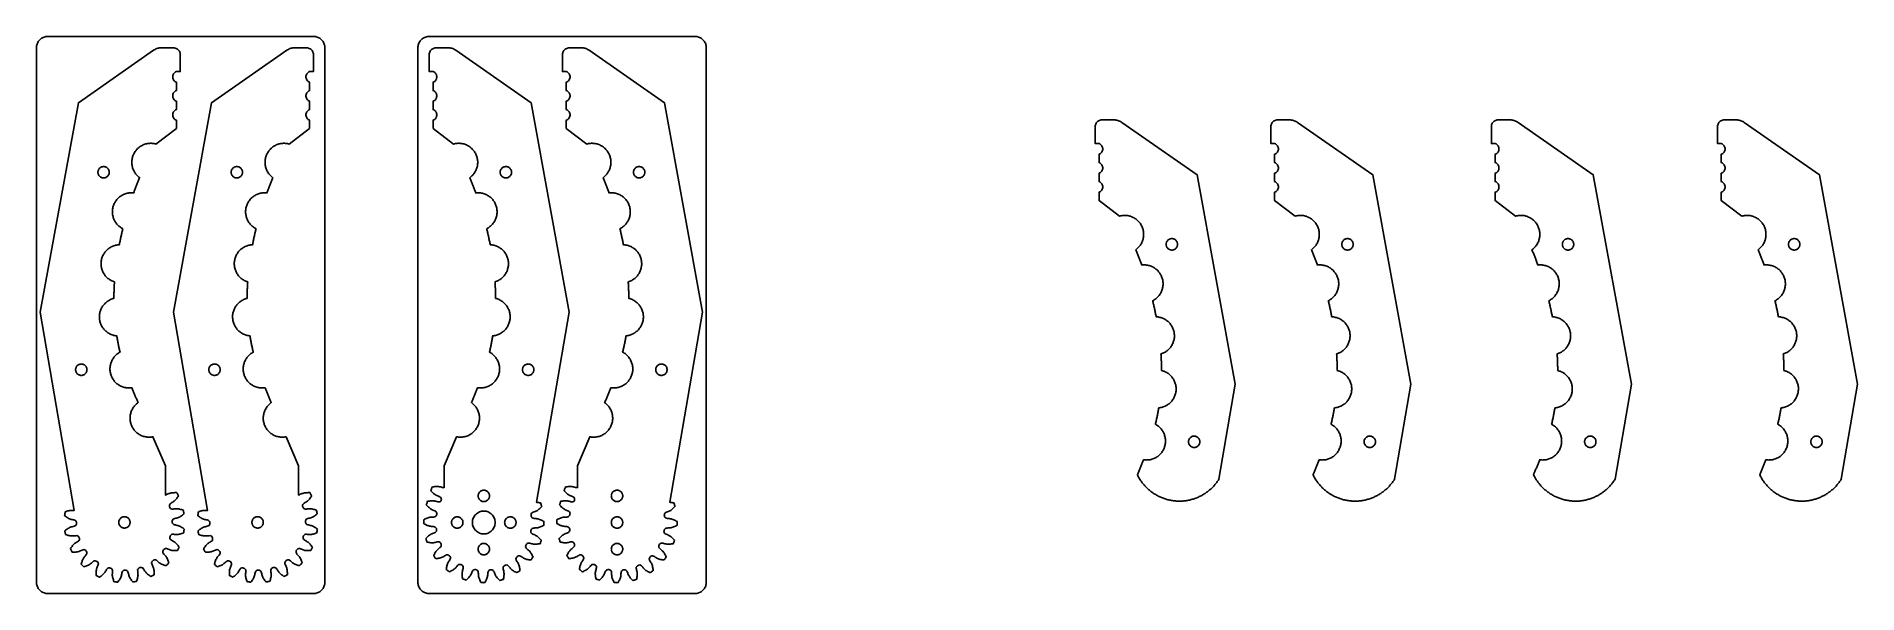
# Model space of a CAD drawing. Extents: x 1901 to 2381, y 474 to 621.
import ezdxf

# ---------------------------------------------------------------- set-up
doc = ezdxf.new("R2010")
doc.units = 0
doc.layers.get('0').update_dxf_attribs({"linetype": 'CONTINUOUS'})

msp = doc.modelspace()

# ---------------------------------------------------------------- linework, layer by layer
for points in [[(1903.95, 621.18), (1903.71, 621.17), (1903.46, 621.14), (1903.22, 621.09), (1902.98, 621.01), (1902.75, 620.92), (1902.53, 620.82), (1902.31, 620.69), (1902.11, 620.54), (1901.92, 620.38), (1901.75, 620.21), (1901.59, 620.02), (1901.44, 619.82), (1901.32, 619.61), (1901.21, 619.38), (1901.12, 619.15), (1901.05, 618.91), (1901, 618.67), (1900.96, 618.42), (1900.95, 618.18), (1900.95, 477.48), (1900.96, 477.23), (1901, 476.99), (1901.05, 476.74), (1901.12, 476.51), (1901.21, 476.27), (1901.32, 476.05), (1901.44, 475.84), (1901.59, 475.64), (1901.75, 475.45), (1901.92, 475.27), (1902.11, 475.11), (1902.31, 474.97), (1902.53, 474.84), (1902.75, 474.73), (1902.98, 474.64), (1903.22, 474.57), (1903.46, 474.52), (1903.71, 474.49), (1903.95, 474.48), (1973.95, 474.48), (1974.2, 474.49), (1974.45, 474.52), (1974.69, 474.57), (1974.93, 474.64), (1975.16, 474.73), (1975.38, 474.84), (1975.6, 474.97), (1975.8, 475.11), (1975.99, 475.27), (1976.16, 475.45), (1976.32, 475.64), (1976.47, 475.84), (1976.59, 476.05), (1976.7, 476.27), (1976.79, 476.51), (1976.86, 476.74), (1976.91, 476.99), (1976.94, 477.23), (1976.95, 477.48), (1976.95, 618.18), (1976.94, 618.42), (1976.91, 618.67), (1976.86, 618.91), (1976.79, 619.15), (1976.7, 619.38), (1976.59, 619.61), (1976.47, 619.82), (1976.32, 620.02), (1976.16, 620.21), (1975.99, 620.38), (1975.8, 620.54), (1975.6, 620.69), (1975.38, 620.82), (1975.16, 620.92), (1974.93, 621.01), (1974.69, 621.09), (1974.45, 621.14), (1974.2, 621.17), (1973.95, 621.18)], [(2074.46, 474.48), (2074.71, 474.49), (2074.95, 474.52), (2075.2, 474.57), (2075.43, 474.64), (2075.66, 474.73), (2075.89, 474.84), (2076.1, 474.97), (2076.3, 475.11), (2076.49, 475.27), (2076.67, 475.45), (2076.83, 475.64), (2076.97, 475.84), (2077.1, 476.05), (2077.21, 476.27), (2077.3, 476.51), (2077.37, 476.74), (2077.42, 476.99), (2077.45, 477.23), (2077.46, 477.48), (2077.46, 618.18), (2077.45, 618.42), (2077.42, 618.67), (2077.37, 618.91), (2077.3, 619.15), (2077.21, 619.38), (2077.1, 619.61), (2076.97, 619.82), (2076.83, 620.02), (2076.67, 620.21), (2076.49, 620.38), (2076.3, 620.54), (2076.1, 620.69), (2075.89, 620.82), (2075.66, 620.92), (2075.43, 621.01), (2075.2, 621.09), (2074.95, 621.14), (2074.71, 621.17), (2074.46, 621.18), (2004.46, 621.18), (2004.21, 621.17), (2003.96, 621.14), (2003.72, 621.09), (2003.48, 621.01), (2003.25, 620.92), (2003.03, 620.82), (2002.82, 620.69), (2002.62, 620.54), (2002.43, 620.38), (2002.25, 620.21), (2002.09, 620.02), (2001.95, 619.82), (2001.82, 619.61), (2001.71, 619.38), (2001.62, 619.15), (2001.55, 618.91), (2001.5, 618.67), (2001.47, 618.42), (2001.46, 618.18), (2001.46, 477.48), (2001.47, 477.23), (2001.5, 476.99), (2001.55, 476.74), (2001.62, 476.51), (2001.71, 476.27), (2001.82, 476.05), (2001.95, 475.84), (2002.09, 475.64), (2002.25, 475.45), (2002.43, 475.27), (2002.62, 475.11), (2002.82, 474.97), (2003.03, 474.84), (2003.25, 474.73), (2003.48, 474.64), (2003.72, 474.57), (2003.96, 474.52), (2004.21, 474.49), (2004.46, 474.48)], [(1908.54, 495.97), (1908.5, 495.77), (1908.47, 495.57), (1908.44, 495.38), (1908.42, 495.18), (1908.39, 494.98), (1908.6, 494.83), (1908.81, 494.68), (1909.02, 494.54), (1909.23, 494.41), (1909.44, 494.28), (1909.66, 494.18), (1909.89, 494.09), (1910.12, 494.02), (1910.35, 493.96), (1910.6, 493.91), (1910.84, 493.86), (1911.09, 493.79), (1911.31, 493.67), (1911.45, 493.48), (1911.54, 493.24), (1911.54, 493.04), (1911.54, 492.85), (1911.46, 492.6), (1911.33, 492.4), (1911.11, 492.28), (1910.87, 492.2), (1910.62, 492.14), (1910.38, 492.09), (1910.15, 492.03), (1909.92, 491.95), (1909.7, 491.85), (1909.48, 491.74), (1909.27, 491.61), (1909.06, 491.47), (1908.86, 491.32), (1908.65, 491.17), (1908.45, 491.01), (1908.48, 490.82), (1908.51, 490.62), (1908.55, 490.42), (1908.58, 490.23), (1908.62, 490.03), (1908.86, 489.95), (1909.11, 489.87), (1909.35, 489.8), (1909.59, 489.74), (1909.83, 489.69), (1910.08, 489.66), (1910.32, 489.64), (1910.56, 489.65), (1910.8, 489.67), (1911.04, 489.7), (1911.3, 489.72), (1911.56, 489.73), (1911.8, 489.69), (1911.99, 489.55), (1912.15, 489.34), (1912.21, 489.16), (1912.27, 488.97), (1912.27, 488.71), (1912.21, 488.49), (1912.04, 488.3), (1911.83, 488.15), (1911.62, 488.02), (1911.41, 487.89), (1911.2, 487.76), (1911.01, 487.62), (1910.83, 487.46), (1910.65, 487.28), (1910.49, 487.1), (1910.34, 486.9), (1910.19, 486.7), (1910.04, 486.49), (1909.9, 486.28), (1909.99, 486.1), (1910.08, 485.92), (1910.17, 485.74), (1910.27, 485.57), (1910.37, 485.39), (1910.62, 485.39), (1910.88, 485.39), (1911.13, 485.4), (1911.38, 485.42), (1911.62, 485.45), (1911.86, 485.49), (1912.1, 485.55), (1912.33, 485.63), (1912.55, 485.72), (1912.77, 485.82), (1913.01, 485.93), (1913.25, 486.01), (1913.49, 486.05), (1913.72, 485.97), (1913.93, 485.83), (1914.05, 485.67), (1914.17, 485.51), (1914.25, 485.27), (1914.25, 485.03), (1914.15, 484.81), (1914, 484.6), (1913.84, 484.4), (1913.68, 484.22), (1913.52, 484.03), (1913.38, 483.83), (1913.26, 483.63), (1913.15, 483.41), (1913.05, 483.18), (1912.97, 482.95), (1912.89, 482.71), (1912.81, 482.46), (1912.74, 482.22), (1912.88, 482.07), (1913.03, 481.93), (1913.17, 481.79), (1913.31, 481.65), (1913.46, 481.52), (1913.7, 481.6), (1913.95, 481.68), (1914.18, 481.76), (1914.41, 481.86), (1914.64, 481.96), (1914.86, 482.07), (1915.06, 482.2), (1915.25, 482.35), (1915.44, 482.51), (1915.62, 482.68), (1915.81, 482.84), (1916.01, 483), (1916.23, 483.11), (1916.47, 483.11), (1916.72, 483.04), (1916.88, 482.92), (1917.04, 482.81), (1917.19, 482.6), (1917.27, 482.38), (1917.24, 482.13), (1917.16, 481.89), (1917.07, 481.65), (1916.97, 481.43), (1916.88, 481.2), (1916.81, 480.97), (1916.76, 480.73), (1916.72, 480.49), (1916.7, 480.25), (1916.69, 480), (1916.69, 479.74), (1916.69, 479.49), (1916.7, 479.23), (1916.88, 479.14), (1917.06, 479.05), (1917.24, 478.96), (1917.42, 478.88), (1917.6, 478.79), (1917.81, 478.94), (1918.01, 479.09), (1918.21, 479.25), (1918.4, 479.41), (1918.58, 479.58), (1918.75, 479.75), (1918.91, 479.94), (1919.05, 480.14), (1919.17, 480.34), (1919.29, 480.56), (1919.42, 480.78), (1919.56, 480.99), (1919.74, 481.16), (1919.97, 481.23), (1920.23, 481.24), (1920.41, 481.18), (1920.6, 481.13), (1920.81, 480.97), (1920.95, 480.79), (1921.01, 480.55), (1921.01, 480.29), (1920.99, 480.04), (1920.97, 479.79), (1920.95, 479.55), (1920.95, 479.31), (1920.98, 479.07), (1921.02, 478.82), (1921.07, 478.58), (1921.14, 478.34), (1921.22, 478.1), (1921.3, 477.86), (1921.39, 477.62), (1921.59, 477.59), (1921.78, 477.56), (1921.98, 477.53), (1922.18, 477.5), (1922.38, 477.48), (1922.53, 477.69), (1922.68, 477.89), (1922.82, 478.1), (1922.95, 478.31), (1923.07, 478.53), (1923.18, 478.75), (1923.27, 478.97), (1923.34, 479.2), (1923.39, 479.44), (1923.44, 479.68), (1923.5, 479.93), (1923.57, 480.18), (1923.69, 480.39), (1923.88, 480.53), (1924.12, 480.62), (1924.32, 480.62), (1924.51, 480.63), (1924.76, 480.55), (1924.95, 480.41), (1925.08, 480.2), (1925.16, 479.95), (1925.22, 479.71), (1925.27, 479.47), (1925.33, 479.23), (1925.41, 479), (1925.5, 478.78), (1925.62, 478.57), (1925.75, 478.35), (1925.89, 478.15), (1926.03, 477.94), (1926.19, 477.74), (1926.34, 477.54), (1926.54, 477.57), (1926.74, 477.6), (1926.94, 477.63), (1927.13, 477.67), (1927.33, 477.71), (1927.41, 477.95), (1927.48, 478.19), (1927.55, 478.43), (1927.62, 478.68), (1927.67, 478.92), (1927.7, 479.16), (1927.72, 479.4), (1927.71, 479.64), (1927.69, 479.89), (1927.66, 480.13), (1927.64, 480.38), (1927.63, 480.64), (1927.67, 480.88), (1927.81, 481.07), (1928.01, 481.23), (1928.2, 481.3), (1928.39, 481.36), (1928.64, 481.36), (1928.87, 481.29), (1929.05, 481.13), (1929.21, 480.92), (1929.34, 480.7), (1929.47, 480.49), (1929.6, 480.29), (1929.74, 480.09), (1929.9, 479.91), (1930.07, 479.74), (1930.26, 479.58), (1930.46, 479.42), (1930.66, 479.28), (1930.87, 479.13), (1931.08, 478.99), (1931.26, 479.07), (1931.44, 479.17), (1931.62, 479.26), (1931.79, 479.36), (1931.97, 479.45), (1931.97, 479.71), (1931.96, 479.96), (1931.96, 480.22), (1931.94, 480.46), (1931.91, 480.71), (1931.87, 480.95), (1931.81, 481.19), (1931.73, 481.41), (1931.64, 481.64), (1931.53, 481.86), (1931.43, 482.09), (1931.34, 482.34), (1931.31, 482.58), (1931.39, 482.81), (1931.53, 483.02), (1931.69, 483.14), (1931.84, 483.25), (1932.09, 483.33), (1932.33, 483.34), (1932.55, 483.24), (1932.76, 483.09), (1932.95, 482.92), (1933.14, 482.76), (1933.33, 482.61), (1933.52, 482.47), (1933.73, 482.34), (1933.95, 482.24), (1934.18, 482.14), (1934.41, 482.05), (1934.65, 481.97), (1934.9, 481.9), (1935.14, 481.83), (1935.28, 481.97), (1935.43, 482.11), (1935.56, 482.25), (1935.7, 482.4), (1935.84, 482.55), (1935.76, 482.79), (1935.68, 483.03), (1935.59, 483.27), (1935.5, 483.5), (1935.4, 483.73), (1935.28, 483.94), (1935.15, 484.15), (1935.01, 484.34), (1934.85, 484.52), (1934.68, 484.7), (1934.51, 484.89), (1934.35, 485.1), (1934.25, 485.32), (1934.25, 485.56), (1934.32, 485.8), (1934.43, 485.96), (1934.55, 486.12), (1934.76, 486.27), (1934.98, 486.35), (1935.22, 486.33), (1935.47, 486.25), (1935.7, 486.15), (1935.93, 486.06), (1936.16, 485.97), (1936.39, 485.89), (1936.62, 485.84), (1936.86, 485.81), (1937.11, 485.79), (1937.36, 485.78), (1937.61, 485.78), (1937.87, 485.78), (1938.12, 485.79), (1938.22, 485.96), (1938.31, 486.14), (1938.39, 486.32), (1938.48, 486.5), (1938.56, 486.69), (1938.41, 486.89), (1938.26, 487.1), (1938.11, 487.3), (1937.95, 487.49), (1937.78, 487.67), (1937.61, 487.84), (1937.42, 488), (1937.22, 488.13), (1937.01, 488.26), (1936.8, 488.38), (1936.58, 488.51), (1936.37, 488.65), (1936.2, 488.83), (1936.12, 489.06), (1936.11, 489.31), (1936.17, 489.5), (1936.23, 489.69), (1936.38, 489.89), (1936.57, 490.04), (1936.81, 490.09), (1937.07, 490.09), (1937.32, 490.07), (1937.57, 490.05), (1937.81, 490.04), (1938.05, 490.04), (1938.29, 490.06), (1938.53, 490.1), (1938.77, 490.16), (1939.01, 490.23), (1939.25, 490.3), (1939.5, 490.39), (1939.74, 490.47), (1939.77, 490.67), (1939.8, 490.87), (1939.83, 491.07), (1939.85, 491.27), (1939.88, 491.46), (1939.69, 491.61), (1939.5, 491.75), (1939.3, 491.88), (1939.1, 492), (1938.89, 492.11), (1938.68, 492.22), (1938.47, 492.33), (1938.25, 492.38), (1938.03, 492.44), (1937.81, 492.49), (1937.58, 492.54), (1937.35, 492.6), (1937.13, 492.67), (1936.95, 492.8), (1936.83, 492.98), (1936.74, 493.21), (1936.73, 493.4), (1936.73, 493.6), (1936.81, 493.84), (1936.95, 494.04), (1937.16, 494.16), (1937.4, 494.24), (1937.65, 494.3), (1937.89, 494.36), (1938.13, 494.42), (1938.35, 494.49), (1938.58, 494.59), (1938.79, 494.7), (1939, 494.83), (1939.21, 494.97), (1939.42, 495.12), (1939.62, 495.27), (1939.82, 495.43), (1939.79, 495.63), (1939.76, 495.82), (1939.73, 496.02), (1939.69, 496.22), (1939.65, 496.41), (1939.41, 496.49), (1939.17, 496.57), (1938.92, 496.64), (1938.68, 496.7), (1938.44, 496.75), (1938.2, 496.79), (1937.95, 496.8), (1937.71, 496.8), (1937.47, 496.78), (1937.23, 496.75), (1936.97, 496.72), (1936.72, 496.71), (1936.48, 496.76), (1936.28, 496.9), (1936.12, 497.1), (1936.06, 497.29), (1936, 497.47), (1936, 497.73), (1936.07, 497.96), (1936.23, 498.14), (1936.44, 498.29), (1936.65, 498.42), (1936.87, 498.55), (1937.07, 498.68), (1937.27, 498.83), (1937.45, 498.99), (1937.62, 499.16), (1937.78, 499.35), (1937.93, 499.54), (1938.08, 499.75), (1938.23, 499.96), (1938.37, 500.17), (1938.28, 500.35), (1938.19, 500.53), (1938.1, 500.7), (1938, 500.88), (1937.9, 501.05), (1937.67, 501.05), (1937.43, 501.05), (1937.19, 501.04), (1936.95, 501.02), (1936.72, 501), (1936.49, 500.97), (1936.26, 500.92), (1936.03, 500.86), (1935.81, 500.79), (1935.59, 500.7), (1935.37, 500.61), (1935.15, 500.51), (1934.94, 500.41), (1934.94, 508.08), (1931.65, 515.76), (1931.41, 515.72), (1931.16, 515.69), (1930.91, 515.67), (1930.66, 515.66), (1930.41, 515.66), (1930.17, 515.68), (1929.92, 515.71), (1929.67, 515.75), (1929.43, 515.8), (1929.19, 515.87), (1928.96, 515.95), (1928.72, 516.03), (1928.5, 516.13), (1928.27, 516.25), (1928.06, 516.37), (1927.85, 516.5), (1927.64, 516.64), (1927.45, 516.8), (1927.26, 516.96), (1927.08, 517.13), (1926.91, 517.31), (1926.75, 517.5), (1926.6, 517.7), (1926.45, 517.9), (1926.32, 518.11), (1926.2, 518.33), (1926.09, 518.55), (1925.99, 518.78), (1925.9, 519.01), (1925.83, 519.25), (1925.76, 519.49), (1925.71, 519.73), (1925.67, 519.98), (1925.64, 520.23), (1925.63, 520.47), (1925.63, 520.72), (1925.63, 520.97), (1925.66, 521.22), (1925.69, 521.46), (1925.74, 521.71), (1925.79, 521.95), (1925.86, 522.19), (1925.95, 522.42), (1926.04, 522.65), (1926.14, 522.88), (1926.26, 523.1), (1926.39, 523.31), (1926.52, 523.52), (1926.67, 523.72), (1926.83, 523.91), (1927, 524.1), (1927.17, 524.27), (1927.35, 524.44), (1927.55, 524.6), (1927.75, 524.75), (1927.65, 524.96), (1927.56, 525.18), (1927.47, 525.4), (1927.37, 525.62), (1927.28, 525.84), (1927.19, 526.05), (1927.1, 526.27), (1927, 526.49), (1926.91, 526.71), (1926.82, 526.93), (1926.73, 527.14), (1926.64, 527.36), (1926.55, 527.58), (1926.46, 527.8), (1926.37, 528.02), (1926.28, 528.24), (1926.19, 528.46), (1926.1, 528.68), (1925.86, 528.65), (1925.61, 528.63), (1925.37, 528.62), (1925.12, 528.62), (1924.87, 528.64), (1924.63, 528.67), (1924.39, 528.71), (1924.15, 528.76), (1923.91, 528.83), (1923.67, 528.9), (1923.44, 528.99), (1923.22, 529.09), (1923, 529.2), (1922.78, 529.32), (1922.57, 529.45), (1922.37, 529.59), (1922.18, 529.74), (1921.99, 529.9), (1921.81, 530.07), (1921.64, 530.25), (1921.48, 530.43), (1921.32, 530.63), (1921.18, 530.83), (1921.05, 531.04), (1920.93, 531.25), (1920.82, 531.47), (1920.72, 531.7), (1920.63, 531.93), (1920.55, 532.16), (1920.48, 532.4), (1920.43, 532.64), (1920.39, 532.88), (1920.36, 533.12), (1920.34, 533.37), (1920.33, 533.62), (1920.34, 533.86), (1920.36, 534.11), (1920.39, 534.35), (1920.43, 534.6), (1920.48, 534.84), (1920.55, 535.07), (1920.63, 535.31), (1920.71, 535.54), (1920.81, 535.76), (1920.93, 535.98), (1921.05, 536.2), (1921.18, 536.4), (1921.32, 536.61), (1921.47, 536.8), (1921.64, 536.99), (1921.81, 537.16), (1921.98, 537.33), (1922.17, 537.49), (1922.37, 537.65), (1922.57, 537.79), (1922.78, 537.92), (1922.99, 538.04), (1922.93, 538.28), (1922.88, 538.51), (1922.82, 538.75), (1922.77, 538.99), (1922.71, 539.23), (1922.66, 539.47), (1922.61, 539.71), (1922.56, 539.95), (1922.51, 540.19), (1922.46, 540.43), (1922.41, 540.67), (1922.37, 540.91), (1922.32, 541.15), (1922.28, 541.39), (1922.24, 541.63), (1922.2, 541.87), (1922.16, 542.11), (1922.12, 542.36), (1921.87, 542.38), (1921.63, 542.42), (1921.38, 542.47), (1921.15, 542.54), (1920.91, 542.61), (1920.68, 542.7), (1920.45, 542.79), (1920.23, 542.9), (1920.01, 543.02), (1919.8, 543.15), (1919.6, 543.29), (1919.4, 543.45), (1919.21, 543.61), (1919.03, 543.77), (1918.86, 543.95), (1918.7, 544.14), (1918.54, 544.33), (1918.4, 544.53), (1918.27, 544.74), (1918.14, 544.96), (1918.03, 545.18), (1917.93, 545.4), (1917.84, 545.63), (1917.76, 545.87), (1917.69, 546.11), (1917.64, 546.35), (1917.59, 546.59), (1917.56, 546.84), (1917.55, 547.08), (1917.54, 547.33), (1917.54, 547.58), (1917.56, 547.82), (1917.59, 548.07), (1917.64, 548.31), (1917.69, 548.56), (1917.76, 548.79), (1917.83, 549.03), (1917.92, 549.26), (1918.02, 549.49), (1918.14, 549.71), (1918.26, 549.92), (1918.39, 550.13), (1918.53, 550.33), (1918.69, 550.53), (1918.85, 550.71), (1919.02, 550.89), (1919.2, 551.06), (1919.39, 551.22), (1919.59, 551.37), (1919.79, 551.51), (1920, 551.65), (1920.22, 551.77), (1920.44, 551.87), (1920.66, 551.97), (1920.9, 552.06), (1921.13, 552.14), (1921.37, 552.2), (1921.37, 552.44), (1921.37, 552.68), (1921.38, 552.93), (1921.38, 553.17), (1921.38, 553.41), (1921.39, 553.65), (1921.4, 553.89), (1921.4, 554.13), (1921.41, 554.38), (1921.42, 554.62), (1921.43, 554.86), (1921.44, 555.1), (1921.45, 555.34), (1921.46, 555.58), (1921.48, 555.83), (1921.49, 556.07), (1921.5, 556.31), (1921.52, 556.55), (1921.29, 556.63), (1921.06, 556.72), (1920.83, 556.82), (1920.61, 556.93), (1920.4, 557.05), (1920.19, 557.18), (1919.99, 557.33), (1919.8, 557.48), (1919.61, 557.64), (1919.43, 557.81), (1919.26, 557.99), (1919.1, 558.18), (1918.95, 558.37), (1918.81, 558.57), (1918.68, 558.78), (1918.56, 559), (1918.45, 559.22), (1918.35, 559.44), (1918.27, 559.67), (1918.19, 559.91), (1918.13, 560.14), (1918.07, 560.38), (1918.03, 560.63), (1918, 560.87), (1917.99, 561.12), (1917.98, 561.36), (1917.99, 561.61), (1918.01, 561.85), (1918.04, 562.1), (1918.09, 562.34), (1918.14, 562.58), (1918.21, 562.82), (1918.29, 563.05), (1918.38, 563.28), (1918.48, 563.5), (1918.59, 563.72), (1918.71, 563.93), (1918.85, 564.14), (1918.99, 564.34), (1919.14, 564.53), (1919.31, 564.72), (1919.48, 564.89), (1919.66, 565.06), (1919.84, 565.22), (1920.04, 565.37), (1920.24, 565.51), (1920.45, 565.64), (1920.67, 565.76), (1920.89, 565.87), (1921.11, 565.97), (1921.34, 566.05), (1921.58, 566.13), (1921.81, 566.19), (1922.06, 566.24), (1922.3, 566.28), (1922.54, 566.31), (1922.79, 566.33), (1922.83, 566.56), (1922.88, 566.8), (1922.93, 567.03), (1922.98, 567.27), (1923.02, 567.5), (1923.07, 567.74), (1923.12, 567.97), (1923.17, 568.21), (1923.22, 568.44), (1923.28, 568.68), (1923.33, 568.91), (1923.38, 569.15), (1923.44, 569.38), (1923.49, 569.61), (1923.55, 569.85), (1923.6, 570.08), (1923.66, 570.31), (1923.71, 570.55), (1923.49, 570.67), (1923.28, 570.8), (1923.07, 570.94), (1922.88, 571.09), (1922.68, 571.24), (1922.5, 571.41), (1922.32, 571.59), (1922.16, 571.78), (1922, 571.97), (1921.86, 572.17), (1921.72, 572.38), (1921.59, 572.6), (1921.48, 572.82), (1921.38, 573.05), (1921.28, 573.28), (1921.2, 573.52), (1921.14, 573.76), (1921.08, 574), (1921.03, 574.24), (1921, 574.49), (1920.98, 574.74), (1920.98, 574.99), (1920.98, 575.24), (1921, 575.49), (1921.03, 575.74), (1921.07, 575.98), (1921.13, 576.23), (1921.19, 576.47), (1921.27, 576.7), (1921.36, 576.94), (1921.47, 577.16), (1921.58, 577.39), (1921.7, 577.6), (1921.84, 577.81), (1921.98, 578.02), (1922.14, 578.21), (1922.3, 578.4), (1922.48, 578.58), (1922.66, 578.75), (1922.85, 578.91), (1923.05, 579.06), (1923.25, 579.2), (1923.47, 579.33), (1923.68, 579.45), (1923.91, 579.56), (1924.14, 579.66), (1924.37, 579.74), (1924.61, 579.82), (1924.85, 579.88), (1925.1, 579.93), (1925.34, 579.97), (1925.59, 579.99), (1925.84, 580.01), (1926.09, 580.01), (1926.34, 579.99), (1926.59, 579.97), (1926.67, 580.19), (1926.75, 580.42), (1926.84, 580.64), (1926.92, 580.87), (1927.01, 581.09), (1927.09, 581.32), (1927.18, 581.54), (1927.27, 581.76), (1927.35, 581.99), (1927.44, 582.21), (1927.53, 582.43), (1927.62, 582.66), (1927.71, 582.88), (1927.8, 583.1), (1927.89, 583.32), (1927.98, 583.54), (1928.07, 583.76), (1928.16, 583.99), (1927.96, 584.14), (1927.77, 584.3), (1927.59, 584.47), (1927.42, 584.65), (1927.25, 584.83), (1927.1, 585.03), (1926.95, 585.23), (1926.82, 585.44), (1926.69, 585.66), (1926.58, 585.88), (1926.48, 586.11), (1926.39, 586.34), (1926.31, 586.58), (1926.24, 586.82), (1926.19, 587.06), (1926.14, 587.3), (1926.11, 587.55), (1926.09, 587.8), (1926.09, 588.05), (1926.09, 588.3), (1926.11, 588.55), (1926.15, 588.8), (1926.19, 589.04), (1926.25, 589.28), (1926.31, 589.52), (1926.39, 589.76), (1926.48, 589.99), (1926.59, 590.22), (1926.7, 590.44), (1926.83, 590.66), (1926.96, 590.87), (1927.11, 591.07), (1927.26, 591.26), (1927.43, 591.45), (1927.6, 591.63), (1927.79, 591.8), (1927.98, 591.96), (1928.18, 592.11), (1928.38, 592.25), (1928.6, 592.38), (1928.82, 592.49), (1929.04, 592.6), (1929.27, 592.7), (1929.51, 592.78), (1929.74, 592.86), (1929.99, 592.92), (1930.23, 592.97), (1930.48, 593), (1930.73, 593.03), (1930.97, 593.04), (1931.22, 593.04), (1931.47, 593.03), (1931.72, 593), (1931.97, 592.96), (1932.21, 592.91), (1932.45, 592.85), (1937.85, 596.94), (1937.85, 599.11), (1937.63, 599.21), (1937.42, 599.35), (1937.24, 599.52), (1937.09, 599.71), (1936.98, 599.93), (1936.9, 600.16), (1936.86, 600.41), (1936.86, 600.65), (1936.9, 600.89), (1936.98, 601.13), (1937.09, 601.34), (1937.24, 601.54), (1937.42, 601.71), (1937.63, 601.84), (1937.85, 601.94), (1937.85, 604.11), (1937.63, 604.21), (1937.42, 604.35), (1937.24, 604.52), (1937.09, 604.71), (1936.98, 604.93), (1936.9, 605.16), (1936.86, 605.41), (1936.86, 605.65), (1936.9, 605.89), (1936.98, 606.13), (1937.09, 606.34), (1937.24, 606.54), (1937.42, 606.71), (1937.63, 606.84), (1937.85, 606.94), (1937.85, 609.11), (1937.63, 609.21), (1937.42, 609.35), (1937.24, 609.52), (1937.09, 609.71), (1936.98, 609.93), (1936.9, 610.16), (1936.86, 610.41), (1936.86, 610.65), (1936.9, 610.89), (1936.98, 611.13), (1937.09, 611.34), (1937.24, 611.54), (1937.42, 611.71), (1937.63, 611.84), (1937.85, 611.94), (1938.85, 611.94), (1938.85, 616.38), (1938.84, 616.61), (1938.79, 616.84), (1938.72, 617.07), (1938.61, 617.28), (1938.48, 617.47), (1938.33, 617.65), (1938.15, 617.81), (1937.95, 617.94), (1937.74, 618.04), (1937.52, 618.12), (1937.29, 618.16), (1937.05, 618.18), (1933.87, 618.18), (1933.63, 618.17), (1933.39, 618.14), (1933.15, 618.1), (1932.91, 618.05), (1932.68, 617.97), (1932.45, 617.89), (1932.23, 617.78), (1932.02, 617.66), (1931.82, 617.53), (1912, 603.73), (1901.95, 548.59), (1910.94, 496.37), (1910.69, 496.38), (1910.44, 496.38), (1910.19, 496.37), (1909.95, 496.36), (1909.71, 496.33), (1909.47, 496.28), (1909.23, 496.22), (1909, 496.14), (1908.77, 496.06)], [(1943.64, 495.97), (1943.6, 495.77), (1943.57, 495.57), (1943.54, 495.38), (1943.52, 495.18), (1943.49, 494.98), (1943.7, 494.83), (1943.91, 494.68), (1944.12, 494.54), (1944.33, 494.41), (1944.54, 494.28), (1944.76, 494.18), (1944.99, 494.09), (1945.22, 494.02), (1945.46, 493.96), (1945.7, 493.91), (1945.95, 493.86), (1946.19, 493.79), (1946.41, 493.67), (1946.55, 493.48), (1946.64, 493.24), (1946.64, 493.04), (1946.64, 492.85), (1946.56, 492.6), (1946.43, 492.4), (1946.22, 492.28), (1945.97, 492.2), (1945.72, 492.14), (1945.48, 492.09), (1945.25, 492.03), (1945.02, 491.95), (1944.8, 491.85), (1944.58, 491.74), (1944.37, 491.61), (1944.16, 491.47), (1943.96, 491.32), (1943.75, 491.17), (1943.55, 491.01), (1943.58, 490.82), (1943.61, 490.62), (1943.65, 490.42), (1943.68, 490.23), (1943.72, 490.03), (1943.96, 489.95), (1944.21, 489.87), (1944.45, 489.8), (1944.69, 489.74), (1944.93, 489.69), (1945.18, 489.66), (1945.42, 489.64), (1945.66, 489.65), (1945.9, 489.67), (1946.15, 489.7), (1946.4, 489.72), (1946.66, 489.73), (1946.9, 489.69), (1947.09, 489.55), (1947.25, 489.34), (1947.31, 489.16), (1947.38, 488.97), (1947.37, 488.71), (1947.31, 488.49), (1947.14, 488.3), (1946.93, 488.15), (1946.72, 488.02), (1946.51, 487.89), (1946.3, 487.76), (1946.11, 487.62), (1945.93, 487.46), (1945.76, 487.28), (1945.59, 487.1), (1945.44, 486.9), (1945.29, 486.7), (1945.15, 486.49), (1945, 486.28), (1945.09, 486.1), (1945.18, 485.92), (1945.27, 485.74), (1945.37, 485.57), (1945.47, 485.39), (1945.72, 485.39), (1945.98, 485.39), (1946.23, 485.4), (1946.48, 485.42), (1946.73, 485.45), (1946.97, 485.49), (1947.2, 485.55), (1947.43, 485.63), (1947.65, 485.72), (1947.88, 485.82), (1948.11, 485.93), (1948.35, 486.01), (1948.59, 486.05), (1948.82, 485.97), (1949.03, 485.83), (1949.15, 485.67), (1949.27, 485.51), (1949.35, 485.27), (1949.35, 485.03), (1949.26, 484.81), (1949.1, 484.6), (1948.94, 484.4), (1948.78, 484.22), (1948.62, 484.03), (1948.48, 483.83), (1948.36, 483.63), (1948.25, 483.41), (1948.16, 483.18), (1948.07, 482.95), (1947.99, 482.71), (1947.92, 482.46), (1947.84, 482.22), (1947.98, 482.07), (1948.13, 481.93), (1948.27, 481.79), (1948.42, 481.65), (1948.56, 481.52), (1948.81, 481.6), (1949.05, 481.68), (1949.28, 481.76), (1949.52, 481.86), (1949.74, 481.96), (1949.96, 482.07), (1950.16, 482.2), (1950.35, 482.35), (1950.54, 482.51), (1950.72, 482.68), (1950.91, 482.84), (1951.11, 483), (1951.33, 483.11), (1951.57, 483.11), (1951.82, 483.04), (1951.98, 482.92), (1952.14, 482.81), (1952.29, 482.6), (1952.37, 482.38), (1952.34, 482.13), (1952.26, 481.89), (1952.17, 481.65), (1952.07, 481.43), (1951.98, 481.2), (1951.91, 480.97), (1951.86, 480.73), (1951.82, 480.49), (1951.8, 480.25), (1951.79, 480), (1951.79, 479.74), (1951.8, 479.49), (1951.8, 479.23), (1951.98, 479.14), (1952.16, 479.05), (1952.34, 478.96), (1952.52, 478.88), (1952.7, 478.79), (1952.91, 478.94), (1953.11, 479.09), (1953.31, 479.25), (1953.5, 479.41), (1953.69, 479.58), (1953.86, 479.75), (1954.01, 479.94), (1954.15, 480.14), (1954.27, 480.34), (1954.39, 480.56), (1954.52, 480.78), (1954.67, 480.99), (1954.84, 481.16), (1955.07, 481.23), (1955.33, 481.24), (1955.52, 481.18), (1955.7, 481.13), (1955.91, 480.97), (1956.06, 480.79), (1956.11, 480.55), (1956.11, 480.29), (1956.09, 480.04), (1956.07, 479.79), (1956.05, 479.55), (1956.05, 479.31), (1956.08, 479.07), (1956.12, 478.82), (1956.17, 478.58), (1956.24, 478.34), (1956.32, 478.1), (1956.4, 477.86), (1956.49, 477.62), (1956.69, 477.59), (1956.88, 477.56), (1957.08, 477.53), (1957.28, 477.5), (1957.48, 477.48), (1957.63, 477.69), (1957.78, 477.89), (1957.92, 478.1), (1958.05, 478.31), (1958.17, 478.53), (1958.28, 478.75), (1958.37, 478.97), (1958.44, 479.2), (1958.5, 479.44), (1958.54, 479.68), (1958.6, 479.93), (1958.67, 480.18), (1958.79, 480.39), (1958.98, 480.53), (1959.22, 480.62), (1959.42, 480.62), (1959.61, 480.63), (1959.86, 480.55), (1960.05, 480.41), (1960.18, 480.2), (1960.26, 479.95), (1960.32, 479.71), (1960.37, 479.47), (1960.43, 479.23), (1960.51, 479), (1960.61, 478.78), (1960.72, 478.57), (1960.85, 478.35), (1960.99, 478.15), (1961.13, 477.94), (1961.29, 477.74), (1961.44, 477.54), (1961.64, 477.57), (1961.84, 477.6), (1962.04, 477.63), (1962.23, 477.67), (1962.43, 477.71), (1962.51, 477.95), (1962.59, 478.19), (1962.66, 478.43), (1962.72, 478.68), (1962.77, 478.92), (1962.8, 479.16), (1962.82, 479.4), (1962.81, 479.64), (1962.79, 479.89), (1962.76, 480.13), (1962.74, 480.38), (1962.73, 480.64), (1962.77, 480.88), (1962.91, 481.07), (1963.12, 481.23), (1963.3, 481.3), (1963.49, 481.36), (1963.74, 481.36), (1963.97, 481.29), (1964.16, 481.13), (1964.31, 480.92), (1964.44, 480.7), (1964.57, 480.49), (1964.7, 480.29), (1964.84, 480.09), (1965, 479.91), (1965.18, 479.74), (1965.36, 479.58), (1965.56, 479.42), (1965.76, 479.28), (1965.97, 479.13), (1966.18, 478.99), (1966.36, 479.07), (1966.54, 479.17), (1966.72, 479.26), (1966.89, 479.36), (1967.07, 479.45), (1967.07, 479.71), (1967.07, 479.96), (1967.06, 480.22), (1967.04, 480.46), (1967.01, 480.71), (1966.97, 480.95), (1966.91, 481.19), (1966.83, 481.41), (1966.74, 481.64), (1966.63, 481.86), (1966.53, 482.09), (1966.44, 482.34), (1966.41, 482.58), (1966.49, 482.81), (1966.63, 483.02), (1966.79, 483.14), (1966.94, 483.25), (1967.19, 483.33), (1967.43, 483.34), (1967.65, 483.24), (1967.86, 483.09), (1968.05, 482.92), (1968.24, 482.76), (1968.43, 482.61), (1968.62, 482.47), (1968.83, 482.34), (1969.05, 482.24), (1969.28, 482.14), (1969.51, 482.05), (1969.75, 481.97), (1970, 481.9), (1970.24, 481.83), (1970.39, 481.97), (1970.53, 482.11), (1970.67, 482.25), (1970.8, 482.4), (1970.94, 482.55), (1970.86, 482.79), (1970.78, 483.03), (1970.69, 483.27), (1970.6, 483.5), (1970.5, 483.73), (1970.38, 483.94), (1970.26, 484.15), (1970.11, 484.34), (1969.95, 484.52), (1969.78, 484.7), (1969.61, 484.89), (1969.46, 485.1), (1969.35, 485.32), (1969.35, 485.56), (1969.42, 485.8), (1969.54, 485.96), (1969.65, 486.12), (1969.86, 486.27), (1970.08, 486.35), (1970.32, 486.33), (1970.57, 486.25), (1970.8, 486.15), (1971.03, 486.06), (1971.26, 485.97), (1971.49, 485.89), (1971.72, 485.84), (1971.97, 485.81), (1972.21, 485.79), (1972.46, 485.78), (1972.71, 485.78), (1972.97, 485.78), (1973.22, 485.79), (1973.32, 485.96), (1973.41, 486.14), (1973.5, 486.32), (1973.58, 486.5), (1973.67, 486.69), (1973.52, 486.89), (1973.36, 487.1), (1973.21, 487.3), (1973.05, 487.49), (1972.88, 487.67), (1972.71, 487.84), (1972.52, 488), (1972.32, 488.13), (1972.11, 488.26), (1971.9, 488.38), (1971.68, 488.51), (1971.47, 488.65), (1971.3, 488.83), (1971.22, 489.06), (1971.22, 489.31), (1971.27, 489.5), (1971.33, 489.69), (1971.48, 489.89), (1971.67, 490.04), (1971.91, 490.09), (1972.17, 490.09), (1972.42, 490.07), (1972.67, 490.05), (1972.91, 490.04), (1973.15, 490.04), (1973.39, 490.06), (1973.63, 490.1), (1973.87, 490.16), (1974.12, 490.23), (1974.36, 490.3), (1974.6, 490.39), (1974.84, 490.47), (1974.87, 490.67), (1974.9, 490.87), (1974.93, 491.07), (1974.96, 491.27), (1974.98, 491.46), (1974.79, 491.61), (1974.6, 491.75), (1974.4, 491.88), (1974.2, 492), (1973.99, 492.11), (1973.78, 492.22), (1973.57, 492.33), (1973.35, 492.38), (1973.13, 492.44), (1972.91, 492.49), (1972.68, 492.54), (1972.45, 492.6), (1972.23, 492.67), (1972.05, 492.8), (1971.93, 492.98), (1971.84, 493.21), (1971.84, 493.4), (1971.83, 493.6), (1971.91, 493.84), (1972.05, 494.04), (1972.26, 494.16), (1972.51, 494.24), (1972.75, 494.3), (1972.99, 494.36), (1973.23, 494.42), (1973.46, 494.49), (1973.68, 494.59), (1973.89, 494.7), (1974.11, 494.83), (1974.31, 494.97), (1974.52, 495.12), (1974.72, 495.27), (1974.92, 495.43), (1974.89, 495.63), (1974.86, 495.82), (1974.83, 496.02), (1974.79, 496.22), (1974.75, 496.41), (1974.51, 496.49), (1974.27, 496.57), (1974.02, 496.64), (1973.78, 496.7), (1973.54, 496.75), (1973.3, 496.79), (1973.06, 496.8), (1972.82, 496.8), (1972.57, 496.78), (1972.33, 496.75), (1972.08, 496.72), (1971.82, 496.71), (1971.58, 496.76), (1971.38, 496.9), (1971.23, 497.1), (1971.16, 497.29), (1971.1, 497.47), (1971.1, 497.73), (1971.17, 497.96), (1971.33, 498.14), (1971.54, 498.29), (1971.76, 498.42), (1971.97, 498.55), (1972.17, 498.68), (1972.37, 498.83), (1972.55, 498.99), (1972.72, 499.16), (1972.88, 499.35), (1973.03, 499.54), (1973.18, 499.75), (1973.33, 499.96), (1973.47, 500.17), (1973.38, 500.35), (1973.29, 500.53), (1973.2, 500.7), (1973.1, 500.88), (1973.01, 501.05), (1972.77, 501.05), (1972.53, 501.05), (1972.29, 501.04), (1972.05, 501.02), (1971.82, 501), (1971.59, 500.97), (1971.36, 500.92), (1971.13, 500.86), (1970.91, 500.79), (1970.69, 500.7), (1970.47, 500.61), (1970.25, 500.51), (1970.04, 500.41), (1970.04, 508.08), (1966.75, 515.76), (1966.51, 515.72), (1966.26, 515.69), (1966.01, 515.67), (1965.76, 515.66), (1965.52, 515.66), (1965.27, 515.68), (1965.02, 515.71), (1964.78, 515.75), (1964.53, 515.8), (1964.29, 515.87), (1964.06, 515.95), (1963.82, 516.03), (1963.6, 516.13), (1963.37, 516.25), (1963.16, 516.37), (1962.95, 516.5), (1962.74, 516.64), (1962.55, 516.8), (1962.36, 516.96), (1962.18, 517.13), (1962.01, 517.31), (1961.85, 517.5), (1961.7, 517.7), (1961.55, 517.9), (1961.42, 518.11), (1961.3, 518.33), (1961.19, 518.55), (1961.09, 518.78), (1961, 519.01), (1960.93, 519.25), (1960.86, 519.49), (1960.81, 519.73), (1960.77, 519.98), (1960.74, 520.23), (1960.73, 520.47), (1960.73, 520.72), (1960.74, 520.97), (1960.76, 521.22), (1960.79, 521.46), (1960.84, 521.71), (1960.9, 521.95), (1960.97, 522.19), (1961.05, 522.42), (1961.14, 522.65), (1961.25, 522.88), (1961.36, 523.1), (1961.49, 523.31), (1961.63, 523.52), (1961.77, 523.72), (1961.93, 523.91), (1962.1, 524.1), (1962.27, 524.27), (1962.46, 524.44), (1962.65, 524.6), (1962.85, 524.75), (1962.75, 524.96), (1962.66, 525.18), (1962.57, 525.4), (1962.47, 525.62), (1962.38, 525.84), (1962.29, 526.05), (1962.2, 526.27), (1962.1, 526.49), (1962.01, 526.71), (1961.92, 526.93), (1961.83, 527.14), (1961.74, 527.36), (1961.65, 527.58), (1961.56, 527.8), (1961.47, 528.02), (1961.38, 528.24), (1961.29, 528.46), (1961.2, 528.68), (1960.96, 528.65), (1960.71, 528.63), (1960.47, 528.62), (1960.22, 528.62), (1959.97, 528.64), (1959.73, 528.67), (1959.49, 528.71), (1959.25, 528.76), (1959.01, 528.83), (1958.77, 528.9), (1958.54, 528.99), (1958.32, 529.09), (1958.1, 529.2), (1957.88, 529.32), (1957.67, 529.45), (1957.47, 529.59), (1957.28, 529.74), (1957.09, 529.9), (1956.91, 530.07), (1956.74, 530.25), (1956.58, 530.43), (1956.43, 530.63), (1956.28, 530.83), (1956.15, 531.04), (1956.03, 531.25), (1955.92, 531.47), (1955.82, 531.7), (1955.73, 531.93), (1955.65, 532.16), (1955.58, 532.4), (1955.53, 532.64), (1955.49, 532.88), (1955.46, 533.12), (1955.44, 533.37), (1955.43, 533.62), (1955.44, 533.86), (1955.46, 534.11), (1955.49, 534.35), (1955.53, 534.6), (1955.58, 534.84), (1955.65, 535.07), (1955.73, 535.31), (1955.82, 535.54), (1955.92, 535.76), (1956.03, 535.98), (1956.15, 536.2), (1956.28, 536.4), (1956.42, 536.61), (1956.58, 536.8), (1956.74, 536.99), (1956.91, 537.16), (1957.09, 537.33), (1957.27, 537.49), (1957.47, 537.65), (1957.67, 537.79), (1957.88, 537.92), (1958.09, 538.04), (1958.03, 538.28), (1957.98, 538.51), (1957.92, 538.75), (1957.87, 538.99), (1957.81, 539.23), (1957.76, 539.47), (1957.71, 539.71), (1957.66, 539.95), (1957.61, 540.19), (1957.56, 540.43), (1957.52, 540.67), (1957.47, 540.91), (1957.43, 541.15), (1957.38, 541.39), (1957.34, 541.63), (1957.3, 541.87), (1957.26, 542.11), (1957.22, 542.36), (1956.97, 542.38), (1956.73, 542.42), (1956.49, 542.47), (1956.25, 542.54), (1956.01, 542.61), (1955.78, 542.7), (1955.55, 542.79), (1955.33, 542.9), (1955.11, 543.02), (1954.9, 543.15), (1954.7, 543.29), (1954.5, 543.45), (1954.31, 543.61), (1954.13, 543.77), (1953.96, 543.95), (1953.8, 544.14), (1953.64, 544.33), (1953.5, 544.53), (1953.37, 544.74), (1953.24, 544.96), (1953.13, 545.18), (1953.03, 545.4), (1952.94, 545.63), (1952.86, 545.87), (1952.79, 546.11), (1952.74, 546.35), (1952.7, 546.59), (1952.67, 546.84), (1952.65, 547.08), (1952.64, 547.33), (1952.65, 547.58), (1952.66, 547.82), (1952.69, 548.07), (1952.74, 548.31), (1952.79, 548.56), (1952.86, 548.79), (1952.93, 549.03), (1953.02, 549.26), (1953.12, 549.49), (1953.24, 549.71), (1953.36, 549.92), (1953.49, 550.13), (1953.64, 550.33), (1953.79, 550.53), (1953.95, 550.71), (1954.12, 550.89), (1954.3, 551.06), (1954.49, 551.22), (1954.69, 551.37), (1954.89, 551.51), (1955.1, 551.65), (1955.32, 551.77), (1955.54, 551.87), (1955.77, 551.97), (1956, 552.06), (1956.23, 552.14), (1956.47, 552.2), (1956.47, 552.44), (1956.48, 552.68), (1956.48, 552.93), (1956.48, 553.17), (1956.49, 553.41), (1956.49, 553.65), (1956.5, 553.89), (1956.5, 554.13), (1956.51, 554.38), (1956.52, 554.62), (1956.53, 554.86), (1956.54, 555.1), (1956.55, 555.34), (1956.56, 555.58), (1956.58, 555.83), (1956.59, 556.07), (1956.6, 556.31), (1956.62, 556.55), (1956.39, 556.63), (1956.16, 556.72), (1955.93, 556.82), (1955.71, 556.93), (1955.5, 557.05), (1955.29, 557.18), (1955.09, 557.33), (1954.9, 557.48), (1954.71, 557.64), (1954.53, 557.81), (1954.37, 557.99), (1954.21, 558.18), (1954.06, 558.37), (1953.91, 558.57), (1953.78, 558.78), (1953.66, 559), (1953.55, 559.22), (1953.46, 559.44), (1953.37, 559.67), (1953.29, 559.91), (1953.23, 560.14), (1953.18, 560.38), (1953.13, 560.63), (1953.11, 560.87), (1953.09, 561.12), (1953.08, 561.36), (1953.09, 561.61), (1953.11, 561.85), (1953.14, 562.1), (1953.19, 562.34), (1953.24, 562.58), (1953.31, 562.82), (1953.39, 563.05), (1953.48, 563.28), (1953.58, 563.5), (1953.69, 563.72), (1953.82, 563.93), (1953.95, 564.14), (1954.09, 564.34), (1954.24, 564.53), (1954.41, 564.72), (1954.58, 564.89), (1954.76, 565.06), (1954.95, 565.22), (1955.14, 565.37), (1955.34, 565.51), (1955.55, 565.64), (1955.77, 565.76), (1955.99, 565.87), (1956.21, 565.97), (1956.44, 566.05), (1956.68, 566.13), (1956.92, 566.19), (1957.16, 566.24), (1957.4, 566.28), (1957.64, 566.31), (1957.89, 566.33), (1957.94, 566.56), (1957.98, 566.8), (1958.03, 567.03), (1958.08, 567.27), (1958.13, 567.5), (1958.17, 567.74), (1958.22, 567.97), (1958.27, 568.21), (1958.33, 568.44), (1958.38, 568.68), (1958.43, 568.91), (1958.48, 569.15), (1958.54, 569.38), (1958.59, 569.61), (1958.65, 569.85), (1958.7, 570.08), (1958.76, 570.31), (1958.82, 570.55), (1958.6, 570.67), (1958.38, 570.8), (1958.18, 570.94), (1957.98, 571.09), (1957.78, 571.24), (1957.6, 571.41), (1957.43, 571.59), (1957.26, 571.78), (1957.1, 571.97), (1956.96, 572.17), (1956.82, 572.38), (1956.7, 572.6), (1956.58, 572.82), (1956.48, 573.05), (1956.39, 573.28), (1956.31, 573.52), (1956.24, 573.76), (1956.18, 574), (1956.14, 574.24), (1956.1, 574.49), (1956.08, 574.74), (1956.08, 574.99), (1956.08, 575.24), (1956.1, 575.49), (1956.13, 575.74), (1956.17, 575.98), (1956.23, 576.23), (1956.3, 576.47), (1956.37, 576.7), (1956.46, 576.94), (1956.57, 577.16), (1956.68, 577.39), (1956.8, 577.6), (1956.94, 577.81), (1957.08, 578.02), (1957.24, 578.21), (1957.4, 578.4), (1957.58, 578.58), (1957.76, 578.75), (1957.95, 578.91), (1958.15, 579.06), (1958.35, 579.2), (1958.57, 579.33), (1958.79, 579.45), (1959.01, 579.56), (1959.24, 579.66), (1959.47, 579.74), (1959.71, 579.82), (1959.95, 579.88), (1960.2, 579.93), (1960.45, 579.97), (1960.69, 579.99), (1960.94, 580.01), (1961.19, 580.01), (1961.44, 579.99), (1961.69, 579.97), (1961.77, 580.19), (1961.86, 580.42), (1961.94, 580.64), (1962.02, 580.87), (1962.11, 581.09), (1962.19, 581.32), (1962.28, 581.54), (1962.37, 581.76), (1962.45, 581.99), (1962.54, 582.21), (1962.63, 582.43), (1962.72, 582.66), (1962.81, 582.88), (1962.9, 583.1), (1962.99, 583.32), (1963.08, 583.54), (1963.17, 583.76), (1963.26, 583.99), (1963.07, 584.14), (1962.87, 584.3), (1962.69, 584.47), (1962.52, 584.65), (1962.35, 584.83), (1962.2, 585.03), (1962.05, 585.23), (1961.92, 585.44), (1961.79, 585.66), (1961.68, 585.88), (1961.58, 586.11), (1961.49, 586.34), (1961.41, 586.58), (1961.34, 586.82), (1961.29, 587.06), (1961.24, 587.3), (1961.21, 587.55), (1961.2, 587.8), (1961.19, 588.05), (1961.2, 588.3), (1961.22, 588.55), (1961.25, 588.8), (1961.29, 589.04), (1961.35, 589.28), (1961.41, 589.52), (1961.49, 589.76), (1961.59, 589.99), (1961.69, 590.22), (1961.8, 590.44), (1961.93, 590.66), (1962.06, 590.87), (1962.21, 591.07), (1962.37, 591.26), (1962.53, 591.45), (1962.71, 591.63), (1962.89, 591.8), (1963.08, 591.96), (1963.28, 592.11), (1963.49, 592.25), (1963.7, 592.38), (1963.92, 592.49), (1964.14, 592.6), (1964.37, 592.7), (1964.61, 592.78), (1964.85, 592.86), (1965.09, 592.92), (1965.33, 592.97), (1965.58, 593), (1965.83, 593.03), (1966.08, 593.04), (1966.33, 593.04), (1966.57, 593.03), (1966.82, 593), (1967.07, 592.96), (1967.31, 592.91), (1967.55, 592.85), (1972.95, 596.94), (1972.95, 599.11), (1972.73, 599.21), (1972.53, 599.35), (1972.35, 599.52), (1972.2, 599.71), (1972.08, 599.93), (1972, 600.16), (1971.96, 600.41), (1971.96, 600.65), (1972, 600.89), (1972.08, 601.13), (1972.2, 601.34), (1972.35, 601.54), (1972.53, 601.71), (1972.73, 601.84), (1972.95, 601.94), (1972.95, 604.11), (1972.73, 604.21), (1972.53, 604.35), (1972.35, 604.52), (1972.2, 604.71), (1972.08, 604.93), (1972, 605.16), (1971.96, 605.41), (1971.96, 605.65), (1972, 605.89), (1972.08, 606.13), (1972.2, 606.34), (1972.35, 606.54), (1972.53, 606.71), (1972.73, 606.84), (1972.95, 606.94), (1972.95, 609.11), (1972.73, 609.21), (1972.53, 609.35), (1972.35, 609.52), (1972.2, 609.71), (1972.08, 609.93), (1972, 610.16), (1971.96, 610.41), (1971.96, 610.65), (1972, 610.89), (1972.08, 611.13), (1972.2, 611.34), (1972.35, 611.54), (1972.53, 611.71), (1972.73, 611.84), (1972.95, 611.94), (1973.95, 611.94), (1973.95, 616.38), (1973.94, 616.61), (1973.89, 616.84), (1973.82, 617.07), (1973.71, 617.28), (1973.58, 617.47), (1973.43, 617.65), (1973.25, 617.81), (1973.05, 617.94), (1972.84, 618.04), (1972.62, 618.12), (1972.39, 618.16), (1972.15, 618.18), (1968.97, 618.18), (1968.73, 618.17), (1968.49, 618.14), (1968.25, 618.1), (1968.01, 618.05), (1967.78, 617.97), (1967.55, 617.89), (1967.33, 617.78), (1967.12, 617.66), (1966.92, 617.53), (1947.1, 603.73), (1937.06, 548.59), (1946.04, 496.37), (1945.79, 496.38), (1945.54, 496.38), (1945.29, 496.37), (1945.05, 496.36), (1944.81, 496.33), (1944.57, 496.28), (1944.33, 496.22), (1944.1, 496.14), (1943.87, 496.06)], [(2016.97, 579.99), (2017.22, 580.01), (2017.47, 580.01), (2017.72, 579.99), (2017.97, 579.97), (2018.21, 579.93), (2018.46, 579.88), (2018.7, 579.82), (2018.94, 579.74), (2019.17, 579.66), (2019.4, 579.56), (2019.63, 579.45), (2019.85, 579.33), (2020.06, 579.2), (2020.26, 579.06), (2020.46, 578.91), (2020.65, 578.75), (2020.84, 578.58), (2021.01, 578.4), (2021.17, 578.21), (2021.33, 578.02), (2021.47, 577.81), (2021.61, 577.6), (2021.73, 577.39), (2021.85, 577.16), (2021.95, 576.94), (2022.04, 576.7), (2022.12, 576.47), (2022.18, 576.23), (2022.24, 575.98), (2022.28, 575.74), (2022.31, 575.49), (2022.33, 575.24), (2022.34, 574.99), (2022.33, 574.74), (2022.31, 574.49), (2022.28, 574.24), (2022.23, 574), (2022.18, 573.76), (2022.11, 573.52), (2022.03, 573.28), (2021.94, 573.05), (2021.83, 572.82), (2021.72, 572.6), (2021.59, 572.38), (2021.46, 572.17), (2021.31, 571.97), (2021.15, 571.78), (2020.99, 571.59), (2020.81, 571.41), (2020.63, 571.24), (2020.44, 571.09), (2020.24, 570.94), (2020.03, 570.8), (2019.82, 570.67), (2019.6, 570.55), (2019.65, 570.31), (2019.71, 570.08), (2019.77, 569.85), (2019.82, 569.61), (2019.88, 569.38), (2019.93, 569.15), (2019.98, 568.91), (2020.04, 568.68), (2020.09, 568.44), (2020.14, 568.21), (2020.19, 567.97), (2020.24, 567.74), (2020.29, 567.5), (2020.34, 567.27), (2020.38, 567.03), (2020.43, 566.8), (2020.48, 566.56), (2020.52, 566.33), (2020.77, 566.31), (2021.01, 566.28), (2021.26, 566.24), (2021.5, 566.19), (2021.74, 566.13), (2021.97, 566.05), (2022.2, 565.97), (2022.43, 565.87), (2022.65, 565.76), (2022.86, 565.64), (2023.07, 565.51), (2023.27, 565.37), (2023.47, 565.22), (2023.66, 565.06), (2023.84, 564.89), (2024.01, 564.72), (2024.17, 564.53), (2024.32, 564.34), (2024.46, 564.14), (2024.6, 563.93), (2024.72, 563.72), (2024.83, 563.5), (2024.93, 563.28), (2025.02, 563.05), (2025.1, 562.82), (2025.17, 562.58), (2025.23, 562.34), (2025.27, 562.1), (2025.3, 561.85), (2025.32, 561.61), (2025.33, 561.36), (2025.32, 561.12), (2025.31, 560.87), (2025.28, 560.63), (2025.24, 560.38), (2025.19, 560.14), (2025.12, 559.91), (2025.05, 559.67), (2024.96, 559.44), (2024.86, 559.22), (2024.75, 559), (2024.63, 558.78), (2024.5, 558.57), (2024.36, 558.37), (2024.21, 558.18), (2024.05, 557.99), (2023.88, 557.81), (2023.7, 557.64), (2023.52, 557.48), (2023.32, 557.33), (2023.12, 557.18), (2022.91, 557.05), (2022.7, 556.93), (2022.48, 556.82), (2022.26, 556.72), (2022.03, 556.63), (2021.79, 556.55), (2021.81, 556.31), (2021.82, 556.07), (2021.84, 555.83), (2021.85, 555.58), (2021.86, 555.34), (2021.87, 555.1), (2021.88, 554.86), (2021.89, 554.62), (2021.9, 554.38), (2021.91, 554.13), (2021.92, 553.89), (2021.92, 553.65), (2021.93, 553.41), (2021.93, 553.17), (2021.94, 552.93), (2021.94, 552.68), (2021.94, 552.44), (2021.94, 552.2), (2022.18, 552.14), (2022.42, 552.06), (2022.65, 551.97), (2022.87, 551.87), (2023.1, 551.77), (2023.31, 551.65), (2023.52, 551.51), (2023.73, 551.37), (2023.92, 551.22), (2024.11, 551.06), (2024.29, 550.89), (2024.46, 550.71), (2024.62, 550.53), (2024.78, 550.33), (2024.92, 550.13), (2025.05, 549.92), (2025.18, 549.71), (2025.29, 549.49), (2025.39, 549.26), (2025.48, 549.03), (2025.56, 548.79), (2025.62, 548.56), (2025.68, 548.31), (2025.72, 548.07), (2025.75, 547.82), (2025.77, 547.58), (2025.77, 547.33), (2025.77, 547.08), (2025.75, 546.84), (2025.72, 546.59), (2025.67, 546.35), (2025.62, 546.11), (2025.55, 545.87), (2025.47, 545.63), (2025.38, 545.4), (2025.28, 545.18), (2025.17, 544.96), (2025.05, 544.74), (2024.91, 544.53), (2024.77, 544.33), (2024.62, 544.14), (2024.45, 543.95), (2024.28, 543.77), (2024.1, 543.61), (2023.91, 543.45), (2023.71, 543.29), (2023.51, 543.15), (2023.3, 543.02), (2023.08, 542.9), (2022.86, 542.79), (2022.63, 542.7), (2022.4, 542.61), (2022.17, 542.54), (2021.93, 542.47), (2021.69, 542.42), (2021.44, 542.38), (2021.19, 542.36), (2021.16, 542.11), (2021.12, 541.87), (2021.07, 541.63), (2021.03, 541.39), (2020.99, 541.15), (2020.94, 540.91), (2020.9, 540.67), (2020.85, 540.43), (2020.8, 540.19), (2020.75, 539.95), (2020.7, 539.71), (2020.65, 539.47), (2020.6, 539.23), (2020.55, 538.99), (2020.49, 538.75), (2020.44, 538.51), (2020.38, 538.28), (2020.32, 538.04), (2020.54, 537.92), (2020.74, 537.79), (2020.95, 537.65), (2021.14, 537.49), (2021.33, 537.33), (2021.51, 537.16), (2021.68, 536.99), (2021.84, 536.8), (2021.99, 536.61), (2022.13, 536.4), (2022.26, 536.2), (2022.39, 535.98), (2022.5, 535.76), (2022.6, 535.54), (2022.69, 535.31), (2022.76, 535.07), (2022.83, 534.84), (2022.88, 534.6), (2022.93, 534.35), (2022.96, 534.11), (2022.97, 533.86), (2022.98, 533.62), (2022.97, 533.37), (2022.96, 533.12), (2022.93, 532.88), (2022.88, 532.64), (2022.83, 532.4), (2022.76, 532.16), (2022.68, 531.93), (2022.6, 531.7), (2022.5, 531.47), (2022.38, 531.25), (2022.26, 531.04), (2022.13, 530.83), (2021.99, 530.63), (2021.84, 530.43), (2021.67, 530.25), (2021.5, 530.07), (2021.32, 529.9), (2021.14, 529.74), (2020.94, 529.59), (2020.74, 529.45), (2020.53, 529.32), (2020.32, 529.2), (2020.1, 529.09), (2019.87, 528.99), (2019.64, 528.9), (2019.4, 528.83), (2019.17, 528.76), (2018.93, 528.71), (2018.68, 528.67), (2018.44, 528.64), (2018.19, 528.62), (2017.95, 528.62), (2017.7, 528.63), (2017.45, 528.65), (2017.21, 528.68), (2017.12, 528.46), (2017.03, 528.24), (2016.94, 528.02), (2016.85, 527.8), (2016.76, 527.58), (2016.67, 527.36), (2016.58, 527.15), (2016.49, 526.93), (2016.4, 526.71), (2016.31, 526.49), (2016.22, 526.27), (2016.12, 526.05), (2016.03, 525.84), (2015.94, 525.62), (2015.85, 525.4), (2015.75, 525.18), (2015.66, 524.96), (2015.57, 524.75), (2015.77, 524.6), (2015.96, 524.44), (2016.14, 524.27), (2016.32, 524.1), (2016.48, 523.91), (2016.64, 523.72), (2016.79, 523.52), (2016.92, 523.31), (2017.05, 523.1), (2017.17, 522.88), (2017.27, 522.65), (2017.37, 522.42), (2017.45, 522.19), (2017.52, 521.95), (2017.58, 521.71), (2017.62, 521.46), (2017.66, 521.22), (2017.68, 520.97), (2017.69, 520.72), (2017.68, 520.47), (2017.67, 520.23), (2017.64, 519.98), (2017.6, 519.73), (2017.55, 519.49), (2017.48, 519.25), (2017.41, 519.01), (2017.32, 518.78), (2017.22, 518.55), (2017.11, 518.33), (2016.99, 518.11), (2016.86, 517.9), (2016.72, 517.7), (2016.56, 517.5), (2016.4, 517.31), (2016.23, 517.13), (2016.05, 516.96), (2015.86, 516.8), (2015.67, 516.64), (2015.47, 516.5), (2015.26, 516.37), (2015.04, 516.25), (2014.82, 516.13), (2014.59, 516.03), (2014.36, 515.95), (2014.12, 515.87), (2013.88, 515.8), (2013.64, 515.75), (2013.39, 515.71), (2013.15, 515.68), (2012.9, 515.66), (2012.65, 515.66), (2012.4, 515.67), (2012.15, 515.69), (2011.91, 515.72), (2011.66, 515.76), (2008.38, 508.08), (2008.38, 502.36), (2008.13, 502.4), (2007.89, 502.44), (2007.65, 502.49), (2007.41, 502.54), (2007.17, 502.58), (2006.93, 502.63), (2006.68, 502.66), (2006.44, 502.67), (2006.2, 502.66), (2005.95, 502.64), (2005.71, 502.6), (2005.47, 502.56), (2005.22, 502.52), (2005.15, 502.33), (2005.09, 502.14), (2005.02, 501.95), (2004.96, 501.76), (2004.9, 501.57), (2005.07, 501.38), (2005.25, 501.2), (2005.43, 501.02), (2005.61, 500.85), (2005.8, 500.69), (2006, 500.55), (2006.2, 500.42), (2006.42, 500.31), (2006.64, 500.21), (2006.87, 500.12), (2007.1, 500.02), (2007.33, 499.9), (2007.52, 499.75), (2007.62, 499.53), (2007.67, 499.28), (2007.63, 499.1), (2007.61, 498.93), (2007.59, 498.88), (2007.4, 498.71), (2007.19, 498.6), (2006.94, 498.6), (2006.69, 498.65), (2006.44, 498.72), (2006.21, 498.78), (2005.97, 498.84), (2005.74, 498.88), (2005.5, 498.9), (2005.25, 498.91), (2005.01, 498.9), (2004.76, 498.87), (2004.51, 498.84), (2004.26, 498.81), (2004.01, 498.77), (2003.94, 498.58), (2003.87, 498.39), (2003.81, 498.2), (2003.75, 498.01), (2003.69, 497.82), (2003.86, 497.63), (2004.04, 497.45), (2004.22, 497.27), (2004.4, 497.1), (2004.59, 496.94), (2004.78, 496.8), (2004.99, 496.67), (2005.2, 496.55), (2005.42, 496.46), (2005.65, 496.37), (2005.89, 496.27), (2006.12, 496.15), (2006.31, 496), (2006.41, 495.78), (2006.45, 495.53), (2006.42, 495.33), (2006.39, 495.14), (2006.26, 494.91), (2006.09, 494.75), (2005.86, 494.66), (2005.6, 494.63), (2005.35, 494.62), (2005.1, 494.61), (2004.86, 494.59), (2004.62, 494.56), (2004.39, 494.5), (2004.15, 494.43), (2003.92, 494.35), (2003.69, 494.25), (2003.46, 494.14), (2003.24, 494.03), (2003.01, 493.91), (2003, 493.71), (2003, 493.51), (2002.99, 493.31), (2002.99, 493.11), (2002.99, 492.91), (2003.15, 492.83), (2003.3, 492.74), (2003.45, 492.66), (2003.61, 492.58), (2003.77, 492.51), (2003.93, 492.44), (2004.09, 492.37), (2004.32, 492.31), (2004.56, 492.25), (2004.8, 492.2), (2005.05, 492.17), (2005.31, 492.14), (2005.57, 492.13), (2005.81, 492.09), (2006.02, 491.98), (2006.19, 491.8), (2006.33, 491.59), (2006.36, 491.39), (2006.39, 491.2), (2006.34, 490.95), (2006.23, 490.73), (2006.04, 490.58), (2005.8, 490.47), (2005.57, 490.38), (2005.34, 490.3), (2005.11, 490.21), (2004.89, 490.1), (2004.69, 489.98), (2004.49, 489.84), (2004.29, 489.68), (2004.11, 489.52), (2003.92, 489.35), (2003.74, 489.17), (2003.56, 488.99), (2003.61, 488.79), (2003.67, 488.6), (2003.73, 488.41), (2003.79, 488.22), (2003.85, 488.03), (2004.11, 487.98), (2004.36, 487.94), (2004.6, 487.9), (2004.85, 487.87), (2005.1, 487.85), (2005.34, 487.85), (2005.59, 487.86), (2005.82, 487.9), (2006.06, 487.95), (2006.3, 488.01), (2006.55, 488.07), (2006.8, 488.11), (2007.05, 488.1), (2007.26, 487.98), (2007.44, 487.8), (2007.53, 487.63), (2007.61, 487.45), (2007.64, 487.19), (2007.61, 486.96), (2007.47, 486.76), (2007.28, 486.58), (2007.08, 486.42), (2006.89, 486.27), (2006.7, 486.11), (2006.53, 485.94), (2006.37, 485.76), (2006.22, 485.57), (2006.09, 485.36), (2005.96, 485.15), (2005.84, 484.93), (2005.72, 484.7), (2005.6, 484.47), (2005.72, 484.31), (2005.83, 484.14), (2005.94, 483.98), (2006.06, 483.81), (2006.18, 483.65), (2006.43, 483.69), (2006.69, 483.72), (2006.93, 483.76), (2007.18, 483.81), (2007.42, 483.87), (2007.65, 483.94), (2007.88, 484.03), (2008.09, 484.14), (2008.3, 484.26), (2008.51, 484.39), (2008.73, 484.52), (2008.96, 484.64), (2009.2, 484.7), (2009.43, 484.66), (2009.66, 484.54), (2009.8, 484.4), (2009.93, 484.26), (2010.04, 484.03), (2010.08, 483.8), (2010.01, 483.56), (2009.89, 483.33), (2009.75, 483.12), (2009.61, 482.92), (2009.48, 482.71), (2009.37, 482.5), (2009.27, 482.27), (2009.19, 482.04), (2009.13, 481.81), (2009.07, 481.56), (2009.03, 481.31), (2008.98, 481.06), (2008.94, 480.81), (2009.1, 480.69), (2009.26, 480.56), (2009.42, 480.44), (2009.58, 480.33), (2009.74, 480.21), (2009.98, 480.32), (2010.2, 480.43), (2010.43, 480.55), (2010.65, 480.67), (2010.86, 480.8), (2011.06, 480.94), (2011.24, 481.09), (2011.42, 481.26), (2011.58, 481.44), (2011.73, 481.63), (2011.9, 481.83), (2012.08, 482.01), (2012.29, 482.14), (2012.53, 482.17), (2012.78, 482.13), (2012.95, 482.04), (2013.13, 481.95), (2013.3, 481.76), (2013.41, 481.55), (2013.42, 481.31), (2013.37, 481.05), (2013.3, 480.81), (2013.24, 480.57), (2013.18, 480.33), (2013.13, 480.1), (2013.11, 479.86), (2013.11, 479.61), (2013.12, 479.36), (2013.14, 479.12), (2013.17, 478.86), (2013.21, 478.61), (2013.25, 478.36), (2013.44, 478.29), (2013.63, 478.22), (2013.82, 478.16), (2014.01, 478.1), (2014.2, 478.04), (2014.38, 478.21), (2014.57, 478.39), (2014.75, 478.57), (2014.92, 478.75), (2015.08, 478.94), (2015.22, 479.14), (2015.35, 479.34), (2015.46, 479.55), (2015.56, 479.78), (2015.65, 480.01), (2015.75, 480.24), (2015.87, 480.47), (2016.02, 480.66), (2016.24, 480.76), (2016.49, 480.8), (2016.68, 480.77), (2016.88, 480.74), (2017.1, 480.61), (2017.27, 480.44), (2017.35, 480.21), (2017.38, 479.96), (2017.4, 479.7), (2017.41, 479.46), (2017.43, 479.21), (2017.46, 478.98), (2017.51, 478.74), (2017.58, 478.51), (2017.67, 478.28), (2017.77, 478.05), (2017.88, 477.82), (2017.99, 477.59), (2018.11, 477.36), (2018.31, 477.35), (2018.51, 477.35), (2018.71, 477.35), (2018.91, 477.34), (2019.11, 477.35), (2019.23, 477.57), (2019.35, 477.8), (2019.46, 478.02), (2019.57, 478.25), (2019.66, 478.48), (2019.74, 478.71), (2019.8, 478.94), (2019.84, 479.18), (2019.86, 479.42), (2019.88, 479.67), (2019.9, 479.92), (2019.94, 480.18), (2020.03, 480.4), (2020.2, 480.57), (2020.43, 480.69), (2020.63, 480.71), (2020.82, 480.74), (2021.07, 480.69), (2021.28, 480.59), (2021.43, 480.39), (2021.54, 480.16), (2021.64, 479.92), (2021.72, 479.69), (2021.81, 479.46), (2021.92, 479.25), (2022.04, 479.04), (2022.18, 478.84), (2022.33, 478.65), (2022.5, 478.46), (2022.67, 478.27), (2022.85, 478.09), (2023.03, 477.91), (2023.22, 477.97), (2023.42, 478.02), (2023.61, 478.08), (2023.8, 478.14), (2023.99, 478.21), (2024.03, 478.46), (2024.08, 478.71), (2024.12, 478.96), (2024.15, 479.21), (2024.17, 479.45), (2024.17, 479.7), (2024.15, 479.94), (2024.12, 480.18), (2024.07, 480.41), (2024.01, 480.65), (2023.95, 480.9), (2023.91, 481.16), (2023.92, 481.4), (2024.03, 481.61), (2024.22, 481.79), (2024.39, 481.88), (2024.57, 481.97), (2024.82, 482), (2025.06, 481.96), (2025.26, 481.82), (2025.44, 481.63), (2025.6, 481.44), (2025.75, 481.24), (2025.91, 481.06), (2026.07, 480.88), (2026.25, 480.72), (2026.45, 480.58), (2026.66, 480.44), (2026.87, 480.31), (2027.09, 480.19), (2027.32, 480.07), (2027.55, 479.96), (2027.71, 480.07), (2027.88, 480.18), (2028.04, 480.3), (2028.2, 480.41), (2028.36, 480.53), (2028.33, 480.79), (2028.3, 481.04), (2028.26, 481.29), (2028.21, 481.53), (2028.15, 481.77), (2028.08, 482.01), (2027.99, 482.23), (2027.88, 482.45), (2027.76, 482.66), (2027.62, 482.87), (2027.49, 483.08), (2027.37, 483.31), (2027.31, 483.55), (2027.36, 483.78), (2027.47, 484.01), (2027.61, 484.15), (2027.75, 484.29), (2027.99, 484.39), (2028.22, 484.43), (2028.46, 484.36), (2028.68, 484.24), (2028.9, 484.1), (2029.1, 483.96), (2029.31, 483.84), (2029.52, 483.72), (2029.74, 483.63), (2029.97, 483.55), (2030.21, 483.48), (2030.46, 483.43), (2030.7, 483.38), (2030.95, 483.34), (2031.21, 483.3), (2031.33, 483.45), (2031.45, 483.61), (2031.57, 483.77), (2031.69, 483.93), (2031.81, 484.1), (2031.7, 484.33), (2031.59, 484.56), (2031.47, 484.78), (2031.35, 485), (2031.22, 485.21), (2031.08, 485.41), (2030.92, 485.6), (2030.75, 485.77), (2030.57, 485.93), (2030.38, 486.09), (2030.19, 486.25), (2030.01, 486.43), (2029.88, 486.64), (2029.85, 486.88), (2029.88, 487.13), (2029.98, 487.3), (2030.07, 487.48), (2030.25, 487.65), (2030.47, 487.76), (2030.71, 487.77), (2030.97, 487.72), (2031.21, 487.66), (2031.45, 487.59), (2031.68, 487.53), (2031.92, 487.49), (2032.16, 487.47), (2032.41, 487.46), (2032.65, 487.47), (2032.9, 487.49), (2033.15, 487.53), (2033.4, 487.56), (2033.66, 487.6), (2033.73, 487.79), (2033.79, 487.98), (2033.86, 488.17), (2033.92, 488.36), (2033.98, 488.55), (2033.8, 488.74), (2033.63, 488.92), (2033.45, 489.1), (2033.27, 489.27), (2033.08, 489.43), (2032.88, 489.57), (2032.68, 489.7), (2032.46, 489.81), (2032.24, 489.91), (2032.01, 490), (2031.78, 490.1), (2031.55, 490.22), (2031.36, 490.37), (2031.26, 490.59), (2031.21, 490.84), (2031.25, 491.04), (2031.28, 491.23), (2031.4, 491.45), (2031.57, 491.62), (2031.8, 491.71), (2032.06, 491.74), (2032.31, 491.75), (2032.56, 491.76), (2032.8, 491.78), (2033.04, 491.81), (2033.28, 491.86), (2033.51, 491.94), (2033.74, 492.02), (2033.97, 492.12), (2034.2, 492.23), (2034.43, 492.34), (2034.66, 492.46), (2034.66, 492.66), (2034.67, 492.86), (2034.67, 493.06), (2034.67, 493.26), (2034.67, 493.46), (2034.45, 493.58), (2034.22, 493.7), (2034, 493.81), (2033.77, 493.92), (2033.54, 494.01), (2033.31, 494.09), (2033.07, 494.15), (2032.84, 494.19), (2032.6, 494.22), (2032.35, 494.23), (2032.1, 494.25), (2031.84, 494.29), (2031.61, 494.38), (2031.45, 494.56), (2031.33, 494.78), (2031.3, 494.98), (2031.27, 495.17), (2031.32, 495.42), (2031.43, 495.64), (2031.63, 495.79), (2031.86, 495.9), (2032.1, 495.99), (2032.33, 496.07), (2032.55, 496.16), (2032.77, 496.27), (2032.98, 496.39), (2033.18, 496.53), (2033.37, 496.69), (2033.56, 496.85), (2033.74, 497.02), (2033.93, 497.2), (2034.11, 497.38), (2034.05, 497.58), (2033.99, 497.77), (2033.94, 497.96), (2033.87, 498.15), (2033.81, 498.34), (2033.66, 498.37), (2033.5, 498.4), (2033.35, 498.43), (2033.19, 498.45), (2033.04, 498.47), (2032.88, 498.49), (2032.73, 498.51), (2041.36, 548.59), (2031.31, 603.73), (2011.5, 617.53), (2011.29, 617.66), (2011.08, 617.78), (2010.86, 617.89), (2010.63, 617.97), (2010.4, 618.05), (2010.16, 618.1), (2009.92, 618.14), (2009.68, 618.17), (2009.44, 618.18), (2006.26, 618.18), (2006.02, 618.16), (2005.79, 618.12), (2005.57, 618.04), (2005.36, 617.94), (2005.16, 617.81), (2004.99, 617.65), (2004.83, 617.47), (2004.7, 617.28), (2004.6, 617.07), (2004.52, 616.84), (2004.47, 616.61), (2004.46, 616.38), (2004.46, 611.94), (2005.46, 611.94), (2005.68, 611.84), (2005.89, 611.71), (2006.07, 611.54), (2006.22, 611.34), (2006.33, 611.13), (2006.41, 610.89), (2006.45, 610.65), (2006.45, 610.41), (2006.41, 610.16), (2006.33, 609.93), (2006.22, 609.71), (2006.07, 609.52), (2005.89, 609.35), (2005.68, 609.21), (2005.46, 609.11), (2005.46, 606.94), (2005.68, 606.84), (2005.89, 606.71), (2006.07, 606.54), (2006.22, 606.34), (2006.33, 606.13), (2006.41, 605.89), (2006.45, 605.65), (2006.45, 605.41), (2006.41, 605.16), (2006.33, 604.93), (2006.22, 604.71), (2006.07, 604.52), (2005.89, 604.35), (2005.68, 604.21), (2005.46, 604.11), (2005.46, 601.94), (2005.68, 601.84), (2005.89, 601.71), (2006.07, 601.54), (2006.22, 601.34), (2006.33, 601.13), (2006.41, 600.89), (2006.45, 600.65), (2006.45, 600.41), (2006.41, 600.16), (2006.33, 599.93), (2006.22, 599.71), (2006.07, 599.52), (2005.89, 599.35), (2005.68, 599.21), (2005.46, 599.11), (2005.46, 596.94), (2010.86, 592.85), (2011.1, 592.91), (2011.34, 592.96), (2011.59, 593), (2011.84, 593.03), (2012.09, 593.04), (2012.34, 593.04), (2012.59, 593.03), (2012.83, 593), (2013.08, 592.97), (2013.33, 592.92), (2013.57, 592.86), (2013.81, 592.78), (2014.04, 592.7), (2014.27, 592.6), (2014.5, 592.49), (2014.71, 592.38), (2014.93, 592.25), (2015.13, 592.11), (2015.33, 591.96), (2015.52, 591.8), (2015.71, 591.63), (2015.88, 591.45), (2016.05, 591.26), (2016.2, 591.07), (2016.35, 590.87), (2016.49, 590.66), (2016.61, 590.44), (2016.72, 590.22), (2016.83, 589.99), (2016.92, 589.76), (2017, 589.52), (2017.07, 589.28), (2017.12, 589.04), (2017.17, 588.8), (2017.2, 588.55), (2017.22, 588.3), (2017.22, 588.05), (2017.22, 587.8), (2017.2, 587.55), (2017.17, 587.3), (2017.13, 587.06), (2017.07, 586.82), (2017, 586.58), (2016.93, 586.34), (2016.83, 586.11), (2016.73, 585.88), (2016.62, 585.66), (2016.5, 585.44), (2016.36, 585.23), (2016.21, 585.03), (2016.06, 584.83), (2015.9, 584.65), (2015.72, 584.47), (2015.54, 584.3), (2015.35, 584.14), (2015.15, 583.99), (2015.24, 583.76), (2015.33, 583.54), (2015.42, 583.32), (2015.52, 583.1), (2015.61, 582.88), (2015.7, 582.66), (2015.78, 582.43), (2015.87, 582.21), (2015.96, 581.99), (2016.05, 581.76), (2016.13, 581.54), (2016.22, 581.32), (2016.31, 581.09), (2016.39, 580.87), (2016.47, 580.64), (2016.56, 580.42), (2016.64, 580.19), (2016.72, 579.97)], [(2052.07, 579.99), (2052.32, 580.01), (2052.57, 580.01), (2052.82, 579.99), (2053.07, 579.97), (2053.32, 579.93), (2053.56, 579.88), (2053.8, 579.82), (2054.04, 579.74), (2054.27, 579.66), (2054.5, 579.56), (2054.73, 579.45), (2054.95, 579.33), (2055.16, 579.2), (2055.37, 579.06), (2055.56, 578.91), (2055.76, 578.75), (2055.94, 578.58), (2056.11, 578.4), (2056.28, 578.21), (2056.43, 578.02), (2056.58, 577.81), (2056.71, 577.6), (2056.84, 577.39), (2056.95, 577.16), (2057.05, 576.94), (2057.14, 576.7), (2057.22, 576.47), (2057.29, 576.23), (2057.34, 575.98), (2057.38, 575.74), (2057.41, 575.49), (2057.43, 575.24), (2057.44, 574.99), (2057.43, 574.74), (2057.41, 574.49), (2057.38, 574.24), (2057.33, 574), (2057.28, 573.76), (2057.21, 573.52), (2057.13, 573.28), (2057.04, 573.05), (2056.93, 572.82), (2056.82, 572.6), (2056.69, 572.38), (2056.56, 572.17), (2056.41, 571.97), (2056.25, 571.78), (2056.09, 571.59), (2055.91, 571.41), (2055.73, 571.24), (2055.54, 571.09), (2055.34, 570.94), (2055.13, 570.8), (2054.92, 570.67), (2054.7, 570.55), (2054.76, 570.31), (2054.81, 570.08), (2054.87, 569.85), (2054.92, 569.61), (2054.98, 569.38), (2055.03, 569.15), (2055.08, 568.91), (2055.14, 568.68), (2055.19, 568.44), (2055.24, 568.21), (2055.29, 567.97), (2055.34, 567.74), (2055.39, 567.5), (2055.44, 567.27), (2055.49, 567.03), (2055.53, 566.8), (2055.58, 566.56), (2055.63, 566.33), (2055.87, 566.31), (2056.12, 566.28), (2056.36, 566.24), (2056.6, 566.19), (2056.84, 566.13), (2057.07, 566.05), (2057.3, 565.97), (2057.53, 565.87), (2057.75, 565.76), (2057.96, 565.64), (2058.17, 565.51), (2058.37, 565.37), (2058.57, 565.22), (2058.76, 565.06), (2058.94, 564.89), (2059.11, 564.72), (2059.27, 564.53), (2059.42, 564.34), (2059.57, 564.14), (2059.7, 563.93), (2059.82, 563.72), (2059.93, 563.5), (2060.04, 563.28), (2060.13, 563.05), (2060.2, 562.82), (2060.27, 562.58), (2060.33, 562.34), (2060.37, 562.1), (2060.4, 561.85), (2060.42, 561.61), (2060.43, 561.36), (2060.43, 561.12), (2060.41, 560.87), (2060.38, 560.63), (2060.34, 560.38), (2060.29, 560.14), (2060.22, 559.91), (2060.15, 559.67), (2060.06, 559.44), (2059.96, 559.22), (2059.85, 559), (2059.73, 558.78), (2059.6, 558.57), (2059.46, 558.37), (2059.31, 558.18), (2059.15, 557.99), (2058.98, 557.81), (2058.8, 557.64), (2058.62, 557.48), (2058.42, 557.33), (2058.22, 557.18), (2058.02, 557.05), (2057.8, 556.93), (2057.58, 556.82), (2057.36, 556.72), (2057.13, 556.63), (2056.89, 556.55), (2056.91, 556.31), (2056.92, 556.07), (2056.94, 555.83), (2056.95, 555.58), (2056.96, 555.34), (2056.97, 555.1), (2056.98, 554.86), (2056.99, 554.62), (2057, 554.38), (2057.01, 554.13), (2057.02, 553.89), (2057.02, 553.65), (2057.03, 553.41), (2057.03, 553.17), (2057.04, 552.93), (2057.04, 552.68), (2057.04, 552.44), (2057.04, 552.2), (2057.28, 552.14), (2057.52, 552.06), (2057.75, 551.97), (2057.98, 551.87), (2058.2, 551.77), (2058.41, 551.65), (2058.62, 551.51), (2058.83, 551.37), (2059.02, 551.22), (2059.21, 551.06), (2059.39, 550.89), (2059.56, 550.71), (2059.73, 550.53), (2059.88, 550.33), (2060.02, 550.13), (2060.16, 549.92), (2060.28, 549.71), (2060.39, 549.49), (2060.49, 549.26), (2060.58, 549.03), (2060.66, 548.79), (2060.72, 548.56), (2060.78, 548.31), (2060.82, 548.07), (2060.85, 547.82), (2060.87, 547.58), (2060.87, 547.33), (2060.87, 547.08), (2060.85, 546.84), (2060.82, 546.59), (2060.78, 546.35), (2060.72, 546.11), (2060.65, 545.87), (2060.57, 545.63), (2060.48, 545.4), (2060.38, 545.18), (2060.27, 544.96), (2060.15, 544.74), (2060.01, 544.53), (2059.87, 544.33), (2059.72, 544.14), (2059.55, 543.95), (2059.38, 543.77), (2059.2, 543.61), (2059.01, 543.45), (2058.82, 543.29), (2058.61, 543.15), (2058.4, 543.02), (2058.19, 542.9), (2057.96, 542.79), (2057.74, 542.7), (2057.5, 542.61), (2057.27, 542.54), (2057.03, 542.47), (2056.79, 542.42), (2056.54, 542.38), (2056.3, 542.36), (2056.26, 542.11), (2056.22, 541.87), (2056.18, 541.63), (2056.13, 541.39), (2056.09, 541.15), (2056.04, 540.91), (2056, 540.67), (2055.95, 540.43), (2055.9, 540.19), (2055.85, 539.95), (2055.8, 539.71), (2055.75, 539.47), (2055.7, 539.23), (2055.65, 538.99), (2055.59, 538.75), (2055.54, 538.51), (2055.48, 538.28), (2055.42, 538.04), (2055.64, 537.92), (2055.85, 537.79), (2056.05, 537.65), (2056.24, 537.49), (2056.43, 537.33), (2056.61, 537.16), (2056.78, 536.99), (2056.94, 536.8), (2057.09, 536.61), (2057.23, 536.4), (2057.37, 536.2), (2057.49, 535.98), (2057.6, 535.76), (2057.7, 535.54), (2057.79, 535.31), (2057.87, 535.07), (2057.93, 534.84), (2057.99, 534.6), (2058.03, 534.35), (2058.06, 534.11), (2058.08, 533.86), (2058.08, 533.62), (2058.08, 533.37), (2058.06, 533.12), (2058.03, 532.88), (2057.98, 532.64), (2057.93, 532.4), (2057.86, 532.16), (2057.79, 531.93), (2057.7, 531.7), (2057.6, 531.47), (2057.49, 531.25), (2057.36, 531.04), (2057.23, 530.83), (2057.09, 530.63), (2056.94, 530.43), (2056.77, 530.25), (2056.6, 530.07), (2056.43, 529.9), (2056.24, 529.74), (2056.04, 529.59), (2055.84, 529.45), (2055.63, 529.32), (2055.42, 529.2), (2055.2, 529.09), (2054.97, 528.99), (2054.74, 528.9), (2054.51, 528.83), (2054.27, 528.76), (2054.03, 528.71), (2053.78, 528.67), (2053.54, 528.64), (2053.29, 528.62), (2053.05, 528.62), (2052.8, 528.63), (2052.56, 528.65), (2052.31, 528.68), (2052.22, 528.46), (2052.13, 528.24), (2052.04, 528.02), (2051.95, 527.8), (2051.86, 527.58), (2051.77, 527.36), (2051.68, 527.15), (2051.59, 526.93), (2051.5, 526.71), (2051.41, 526.49), (2051.32, 526.27), (2051.23, 526.05), (2051.13, 525.84), (2051.04, 525.62), (2050.95, 525.4), (2050.85, 525.18), (2050.76, 524.96), (2050.67, 524.75), (2050.87, 524.6), (2051.06, 524.44), (2051.24, 524.27), (2051.42, 524.1), (2051.58, 523.91), (2051.74, 523.72), (2051.89, 523.52), (2052.03, 523.31), (2052.15, 523.1), (2052.27, 522.88), (2052.37, 522.65), (2052.47, 522.42), (2052.55, 522.19), (2052.62, 521.95), (2052.68, 521.71), (2052.72, 521.46), (2052.76, 521.22), (2052.78, 520.97), (2052.79, 520.72), (2052.79, 520.47), (2052.77, 520.23), (2052.74, 519.98), (2052.7, 519.73), (2052.65, 519.49), (2052.59, 519.25), (2052.51, 519.01), (2052.42, 518.78), (2052.32, 518.55), (2052.21, 518.33), (2052.09, 518.11), (2051.96, 517.9), (2051.82, 517.7), (2051.67, 517.5), (2051.5, 517.31), (2051.33, 517.13), (2051.15, 516.96), (2050.97, 516.8), (2050.77, 516.64), (2050.57, 516.5), (2050.36, 516.37), (2050.14, 516.25), (2049.92, 516.13), (2049.69, 516.03), (2049.46, 515.95), (2049.22, 515.87), (2048.98, 515.8), (2048.74, 515.75), (2048.49, 515.71), (2048.25, 515.68), (2048, 515.66), (2047.75, 515.66), (2047.5, 515.67), (2047.25, 515.69), (2047.01, 515.72), (2046.76, 515.76), (2043.48, 508.08), (2043.48, 502.36), (2043.24, 502.4), (2042.99, 502.44), (2042.75, 502.49), (2042.51, 502.54), (2042.27, 502.58), (2042.03, 502.63), (2041.79, 502.66), (2041.54, 502.67), (2041.3, 502.66), (2041.06, 502.64), (2040.81, 502.6), (2040.57, 502.56), (2040.32, 502.52), (2040.25, 502.33), (2040.19, 502.14), (2040.12, 501.95), (2040.06, 501.76), (2040, 501.57), (2040.17, 501.38), (2040.35, 501.2), (2040.53, 501.02), (2040.71, 500.85), (2040.9, 500.69), (2041.1, 500.55), (2041.3, 500.42), (2041.52, 500.31), (2041.74, 500.21), (2041.97, 500.12), (2042.2, 500.02), (2042.43, 499.9), (2042.62, 499.75), (2042.72, 499.53), (2042.77, 499.28), (2042.74, 499.1), (2042.71, 498.93), (2042.69, 498.88), (2042.5, 498.71), (2042.29, 498.6), (2042.04, 498.6), (2041.79, 498.65), (2041.55, 498.72), (2041.31, 498.78), (2041.07, 498.84), (2040.84, 498.88), (2040.6, 498.9), (2040.35, 498.91), (2040.11, 498.9), (2039.86, 498.87), (2039.61, 498.84), (2039.36, 498.81), (2039.11, 498.77), (2039.04, 498.58), (2038.97, 498.39), (2038.91, 498.2), (2038.85, 498.01), (2038.79, 497.82), (2038.96, 497.63), (2039.14, 497.45), (2039.32, 497.27), (2039.5, 497.1), (2039.69, 496.94), (2039.89, 496.8), (2040.09, 496.67), (2040.3, 496.55), (2040.53, 496.46), (2040.75, 496.37), (2040.99, 496.27), (2041.22, 496.15), (2041.41, 496), (2041.51, 495.78), (2041.55, 495.53), (2041.52, 495.33), (2041.49, 495.14), (2041.36, 494.91), (2041.19, 494.75), (2040.96, 494.66), (2040.7, 494.63), (2040.45, 494.62), (2040.21, 494.61), (2039.96, 494.59), (2039.72, 494.56), (2039.49, 494.5), (2039.26, 494.43), (2039.02, 494.35), (2038.79, 494.25), (2038.57, 494.14), (2038.34, 494.03), (2038.11, 493.91), (2038.1, 493.71), (2038.1, 493.51), (2038.09, 493.31), (2038.09, 493.11), (2038.1, 492.91), (2038.25, 492.83), (2038.4, 492.74), (2038.56, 492.66), (2038.71, 492.58), (2038.87, 492.51), (2039.03, 492.44), (2039.19, 492.37), (2039.43, 492.31), (2039.66, 492.25), (2039.91, 492.2), (2040.15, 492.17), (2040.41, 492.14), (2040.67, 492.13), (2040.91, 492.09), (2041.12, 491.98), (2041.29, 491.8), (2041.44, 491.59), (2041.46, 491.39), (2041.49, 491.2), (2041.44, 490.95), (2041.33, 490.73), (2041.14, 490.58), (2040.91, 490.47), (2040.67, 490.38), (2040.44, 490.3), (2040.21, 490.21), (2040, 490.1), (2039.79, 489.98), (2039.59, 489.84), (2039.39, 489.68), (2039.21, 489.52), (2039.02, 489.35), (2038.84, 489.17), (2038.66, 488.99), (2038.71, 488.79), (2038.77, 488.6), (2038.83, 488.41), (2038.89, 488.22), (2038.96, 488.03), (2039.21, 487.98), (2039.46, 487.94), (2039.71, 487.9), (2039.96, 487.87), (2040.2, 487.85), (2040.45, 487.85), (2040.69, 487.86), (2040.93, 487.9), (2041.16, 487.95), (2041.4, 488.01), (2041.65, 488.07), (2041.9, 488.11), (2042.15, 488.1), (2042.36, 487.98), (2042.54, 487.8), (2042.63, 487.63), (2042.71, 487.45), (2042.74, 487.19), (2042.71, 486.96), (2042.57, 486.76), (2042.38, 486.58), (2042.18, 486.42), (2041.99, 486.27), (2041.8, 486.11), (2041.63, 485.94), (2041.47, 485.76), (2041.32, 485.57), (2041.19, 485.36), (2041.06, 485.15), (2040.94, 484.93), (2040.82, 484.7), (2040.71, 484.47), (2040.82, 484.31), (2040.93, 484.14), (2041.04, 483.98), (2041.16, 483.81), (2041.28, 483.65), (2041.53, 483.69), (2041.79, 483.72), (2042.04, 483.76), (2042.28, 483.81), (2042.52, 483.87), (2042.75, 483.94), (2042.98, 484.03), (2043.2, 484.14), (2043.4, 484.26), (2043.61, 484.39), (2043.83, 484.52), (2044.06, 484.64), (2044.3, 484.7), (2044.53, 484.66), (2044.76, 484.54), (2044.9, 484.4), (2045.04, 484.26), (2045.14, 484.03), (2045.18, 483.8), (2045.11, 483.56), (2044.99, 483.33), (2044.85, 483.12), (2044.71, 482.92), (2044.58, 482.71), (2044.47, 482.5), (2044.38, 482.27), (2044.3, 482.04), (2044.23, 481.81), (2044.17, 481.56), (2044.13, 481.31), (2044.08, 481.06), (2044.05, 480.81), (2044.2, 480.69), (2044.36, 480.56), (2044.52, 480.44), (2044.68, 480.33), (2044.85, 480.21), (2045.08, 480.32), (2045.31, 480.43), (2045.53, 480.55), (2045.75, 480.67), (2045.96, 480.8), (2046.16, 480.94), (2046.34, 481.09), (2046.52, 481.26), (2046.68, 481.44), (2046.84, 481.63), (2047, 481.83), (2047.18, 482.01), (2047.39, 482.14), (2047.63, 482.17), (2047.88, 482.13), (2048.05, 482.04), (2048.23, 481.95), (2048.4, 481.76), (2048.51, 481.55), (2048.52, 481.31), (2048.47, 481.05), (2048.4, 480.81), (2048.34, 480.57), (2048.28, 480.33), (2048.24, 480.1), (2048.21, 479.85), (2048.21, 479.61), (2048.22, 479.36), (2048.24, 479.11), (2048.28, 478.86), (2048.31, 478.61), (2048.35, 478.36), (2048.54, 478.29), (2048.73, 478.22), (2048.92, 478.16), (2049.11, 478.1), (2049.3, 478.04), (2049.49, 478.21), (2049.67, 478.39), (2049.85, 478.57), (2050.02, 478.75), (2050.18, 478.94), (2050.32, 479.14), (2050.45, 479.34), (2050.56, 479.55), (2050.66, 479.78), (2050.75, 480.01), (2050.85, 480.24), (2050.97, 480.47), (2051.12, 480.66), (2051.34, 480.76), (2051.59, 480.8), (2051.78, 480.77), (2051.98, 480.74), (2052.2, 480.61), (2052.37, 480.44), (2052.45, 480.21), (2052.49, 479.96), (2052.5, 479.7), (2052.51, 479.46), (2052.53, 479.21), (2052.56, 478.98), (2052.61, 478.74), (2052.69, 478.51), (2052.77, 478.28), (2052.87, 478.05), (2052.98, 477.82), (2053.09, 477.59), (2053.21, 477.36), (2053.41, 477.35), (2053.61, 477.35), (2053.81, 477.35), (2054.01, 477.34), (2054.21, 477.35), (2054.33, 477.57), (2054.45, 477.8), (2054.56, 478.02), (2054.67, 478.25), (2054.76, 478.48), (2054.84, 478.71), (2054.9, 478.94), (2054.94, 479.18), (2054.96, 479.42), (2054.98, 479.67), (2055, 479.92), (2055.04, 480.18), (2055.13, 480.4), (2055.3, 480.57), (2055.53, 480.69), (2055.73, 480.71), (2055.92, 480.74), (2056.17, 480.69), (2056.38, 480.59), (2056.54, 480.39), (2056.64, 480.16), (2056.74, 479.92), (2056.82, 479.69), (2056.91, 479.46), (2057.02, 479.25), (2057.14, 479.04), (2057.28, 478.84), (2057.44, 478.65), (2057.6, 478.46), (2057.77, 478.27), (2057.95, 478.09), (2058.13, 477.91), (2058.33, 477.97), (2058.52, 478.02), (2058.71, 478.08), (2058.9, 478.14), (2059.09, 478.21), (2059.14, 478.46), (2059.18, 478.71), (2059.22, 478.96), (2059.25, 479.21), (2059.27, 479.45), (2059.27, 479.7), (2059.25, 479.94), (2059.22, 480.18), (2059.17, 480.41), (2059.11, 480.65), (2059.05, 480.9), (2059.01, 481.16), (2059.02, 481.4), (2059.14, 481.61), (2059.32, 481.79), (2059.49, 481.88), (2059.67, 481.97), (2059.92, 482), (2060.16, 481.96), (2060.36, 481.82), (2060.54, 481.63), (2060.7, 481.44), (2060.85, 481.24), (2061.01, 481.06), (2061.17, 480.88), (2061.36, 480.72), (2061.55, 480.58), (2061.76, 480.44), (2061.97, 480.31), (2062.19, 480.19), (2062.42, 480.07), (2062.65, 479.96), (2062.81, 480.07), (2062.98, 480.18), (2063.14, 480.3), (2063.3, 480.41), (2063.46, 480.53), (2063.43, 480.79), (2063.4, 481.04), (2063.36, 481.29), (2063.31, 481.53), (2063.25, 481.77), (2063.18, 482.01), (2063.09, 482.23), (2062.98, 482.45), (2062.86, 482.66), (2062.73, 482.87), (2062.59, 483.08), (2062.48, 483.31), (2062.41, 483.55), (2062.46, 483.78), (2062.57, 484.01), (2062.71, 484.15), (2062.85, 484.29), (2063.09, 484.39), (2063.32, 484.43), (2063.56, 484.36), (2063.78, 484.24), (2064, 484.1), (2064.2, 483.96), (2064.41, 483.84), (2064.62, 483.72), (2064.84, 483.63), (2065.07, 483.55), (2065.31, 483.48), (2065.56, 483.43), (2065.8, 483.38), (2066.06, 483.34), (2066.31, 483.3), (2066.43, 483.45), (2066.55, 483.61), (2066.67, 483.77), (2066.79, 483.93), (2066.91, 484.1), (2066.8, 484.33), (2066.69, 484.56), (2066.57, 484.78), (2066.45, 485), (2066.32, 485.21), (2066.18, 485.41), (2066.02, 485.6), (2065.86, 485.77), (2065.67, 485.93), (2065.48, 486.09), (2065.29, 486.25), (2065.11, 486.43), (2064.98, 486.64), (2064.95, 486.88), (2064.98, 487.13), (2065.08, 487.3), (2065.17, 487.48), (2065.36, 487.65), (2065.57, 487.76), (2065.81, 487.77), (2066.07, 487.72), (2066.31, 487.66), (2066.55, 487.59), (2066.78, 487.53), (2067.02, 487.49), (2067.26, 487.47), (2067.51, 487.46), (2067.75, 487.47), (2068, 487.49), (2068.25, 487.53), (2068.51, 487.56), (2068.76, 487.6), (2068.83, 487.79), (2068.89, 487.98), (2068.96, 488.17), (2069.02, 488.36), (2069.08, 488.55), (2068.91, 488.74), (2068.73, 488.92), (2068.55, 489.1), (2068.37, 489.27), (2068.18, 489.43), (2067.98, 489.57), (2067.78, 489.7), (2067.56, 489.81), (2067.34, 489.91), (2067.11, 490), (2066.88, 490.1), (2066.65, 490.22), (2066.46, 490.37), (2066.36, 490.59), (2066.31, 490.84), (2066.35, 491.04), (2066.38, 491.23), (2066.51, 491.45), (2066.67, 491.62), (2066.9, 491.71), (2067.16, 491.74), (2067.41, 491.75), (2067.66, 491.76), (2067.9, 491.78), (2068.14, 491.81), (2068.38, 491.86), (2068.61, 491.94), (2068.84, 492.02), (2069.07, 492.12), (2069.3, 492.23), (2069.53, 492.34), (2069.76, 492.46), (2069.76, 492.66), (2069.77, 492.86), (2069.77, 493.06), (2069.77, 493.26), (2069.77, 493.46), (2069.55, 493.58), (2069.32, 493.7), (2069.1, 493.81), (2068.87, 493.92), (2068.64, 494.01), (2068.41, 494.09), (2068.18, 494.15), (2067.94, 494.19), (2067.7, 494.22), (2067.45, 494.23), (2067.2, 494.25), (2066.94, 494.29), (2066.71, 494.38), (2066.55, 494.56), (2066.43, 494.78), (2066.41, 494.98), (2066.38, 495.17), (2066.43, 495.42), (2066.53, 495.64), (2066.73, 495.79), (2066.96, 495.9), (2067.2, 495.99), (2067.43, 496.07), (2067.65, 496.16), (2067.87, 496.27), (2068.08, 496.39), (2068.28, 496.53), (2068.47, 496.69), (2068.66, 496.85), (2068.85, 497.02), (2069.03, 497.2), (2069.21, 497.38), (2069.15, 497.58), (2069.1, 497.77), (2069.04, 497.96), (2068.98, 498.15), (2068.91, 498.34), (2068.76, 498.37), (2068.6, 498.4), (2068.45, 498.43), (2068.3, 498.45), (2068.14, 498.47), (2067.99, 498.49), (2067.83, 498.51), (2076.46, 548.59), (2066.41, 603.73), (2046.6, 617.53), (2046.39, 617.66), (2046.18, 617.78), (2045.96, 617.89), (2045.73, 617.97), (2045.5, 618.05), (2045.27, 618.1), (2045.03, 618.14), (2044.78, 618.17), (2044.54, 618.18), (2041.36, 618.18), (2041.13, 618.16), (2040.89, 618.12), (2040.67, 618.04), (2040.46, 617.94), (2040.26, 617.81), (2040.09, 617.65), (2039.93, 617.47), (2039.8, 617.28), (2039.7, 617.07), (2039.62, 616.84), (2039.58, 616.61), (2039.56, 616.38), (2039.56, 611.94), (2040.56, 611.94), (2040.78, 611.84), (2040.99, 611.71), (2041.17, 611.54), (2041.32, 611.34), (2041.44, 611.13), (2041.51, 610.89), (2041.55, 610.65), (2041.55, 610.41), (2041.51, 610.16), (2041.44, 609.93), (2041.32, 609.71), (2041.17, 609.52), (2040.99, 609.35), (2040.78, 609.21), (2040.56, 609.11), (2040.56, 606.94), (2040.78, 606.84), (2040.99, 606.71), (2041.17, 606.54), (2041.32, 606.34), (2041.44, 606.13), (2041.51, 605.89), (2041.55, 605.65), (2041.55, 605.41), (2041.51, 605.16), (2041.44, 604.93), (2041.32, 604.71), (2041.17, 604.52), (2040.99, 604.35), (2040.78, 604.21), (2040.56, 604.11), (2040.56, 601.94), (2040.78, 601.84), (2040.99, 601.71), (2041.17, 601.54), (2041.32, 601.34), (2041.44, 601.13), (2041.51, 600.89), (2041.55, 600.65), (2041.55, 600.41), (2041.51, 600.16), (2041.44, 599.93), (2041.32, 599.71), (2041.17, 599.52), (2040.99, 599.35), (2040.78, 599.21), (2040.56, 599.11), (2040.56, 596.94), (2045.96, 592.85), (2046.2, 592.91), (2046.45, 592.96), (2046.69, 593), (2046.94, 593.03), (2047.19, 593.04), (2047.44, 593.04), (2047.69, 593.03), (2047.94, 593), (2048.18, 592.97), (2048.43, 592.92), (2048.67, 592.86), (2048.91, 592.78), (2049.14, 592.7), (2049.37, 592.6), (2049.6, 592.49), (2049.82, 592.38), (2050.03, 592.25), (2050.24, 592.11), (2050.43, 591.96), (2050.63, 591.8), (2050.81, 591.63), (2050.98, 591.45), (2051.15, 591.26), (2051.3, 591.07), (2051.45, 590.87), (2051.59, 590.66), (2051.71, 590.44), (2051.83, 590.22), (2051.93, 589.99), (2052.02, 589.76), (2052.1, 589.52), (2052.17, 589.28), (2052.22, 589.04), (2052.27, 588.8), (2052.3, 588.55), (2052.32, 588.3), (2052.33, 588.05), (2052.32, 587.8), (2052.3, 587.55), (2052.27, 587.3), (2052.23, 587.06), (2052.17, 586.82), (2052.11, 586.58), (2052.03, 586.34), (2051.94, 586.11), (2051.83, 585.88), (2051.72, 585.66), (2051.6, 585.44), (2051.46, 585.23), (2051.32, 585.03), (2051.16, 584.83), (2051, 584.65), (2050.82, 584.47), (2050.64, 584.3), (2050.45, 584.14), (2050.25, 583.99), (2050.34, 583.76), (2050.43, 583.54), (2050.53, 583.32), (2050.62, 583.1), (2050.71, 582.88), (2050.8, 582.66), (2050.89, 582.43), (2050.97, 582.21), (2051.06, 581.99), (2051.15, 581.76), (2051.23, 581.54), (2051.32, 581.32), (2051.41, 581.09), (2051.49, 580.87), (2051.58, 580.64), (2051.66, 580.42), (2051.74, 580.19), (2051.82, 579.97)], [(2192.44, 561.02), (2192.69, 561.03), (2192.94, 561.03), (2193.19, 561.01), (2193.44, 560.99), (2193.68, 560.95), (2193.93, 560.9), (2194.17, 560.84), (2194.41, 560.77), (2194.64, 560.68), (2194.87, 560.58), (2195.1, 560.47), (2195.32, 560.35), (2195.53, 560.22), (2195.73, 560.08), (2195.93, 559.93), (2196.12, 559.77), (2196.31, 559.6), (2196.48, 559.42), (2196.64, 559.23), (2196.8, 559.04), (2196.94, 558.83), (2197.08, 558.62), (2197.2, 558.41), (2197.32, 558.19), (2197.42, 557.96), (2197.51, 557.73), (2197.59, 557.49), (2197.65, 557.25), (2197.71, 557), (2197.75, 556.76), (2197.78, 556.51), (2197.8, 556.26), (2197.81, 556.01), (2197.8, 555.76), (2197.78, 555.51), (2197.75, 555.27), (2197.7, 555.02), (2197.65, 554.78), (2197.58, 554.54), (2197.5, 554.3), (2197.41, 554.07), (2197.3, 553.84), (2197.19, 553.62), (2197.06, 553.41), (2196.93, 553.2), (2196.78, 552.99), (2196.62, 552.8), (2196.46, 552.61), (2196.28, 552.44), (2196.1, 552.27), (2195.91, 552.11), (2195.71, 551.96), (2195.5, 551.82), (2195.29, 551.69), (2195.07, 551.57), (2195.12, 551.34), (2195.18, 551.1), (2195.24, 550.87), (2195.29, 550.64), (2195.35, 550.4), (2195.4, 550.17), (2195.45, 549.93), (2195.51, 549.7), (2195.56, 549.47), (2195.61, 549.23), (2195.66, 549), (2195.71, 548.76), (2195.76, 548.53), (2195.81, 548.29), (2195.85, 548.06), (2195.9, 547.82), (2195.95, 547.58), (2195.99, 547.35), (2196.24, 547.33), (2196.48, 547.31), (2196.73, 547.27), (2196.97, 547.21), (2197.21, 547.15), (2197.44, 547.08), (2197.67, 546.99), (2197.9, 546.89), (2198.12, 546.78), (2198.33, 546.66), (2198.54, 546.53), (2198.74, 546.39), (2198.94, 546.24), (2199.13, 546.09), (2199.31, 545.92), (2199.48, 545.74), (2199.64, 545.56), (2199.79, 545.36), (2199.93, 545.16), (2200.07, 544.96), (2200.19, 544.74), (2200.3, 544.52), (2200.4, 544.3), (2200.49, 544.07), (2200.57, 543.84), (2200.64, 543.6), (2200.7, 543.36), (2200.74, 543.12), (2200.77, 542.87), (2200.79, 542.63), (2200.8, 542.38), (2200.79, 542.14), (2200.78, 541.89), (2200.75, 541.65), (2200.71, 541.4), (2200.66, 541.16), (2200.59, 540.93), (2200.51, 540.69), (2200.43, 540.46), (2200.33, 540.24), (2200.22, 540.02), (2200.1, 539.8), (2199.97, 539.59), (2199.83, 539.39), (2199.68, 539.2), (2199.52, 539.01), (2199.35, 538.83), (2199.17, 538.66), (2198.99, 538.5), (2198.79, 538.35), (2198.59, 538.21), (2198.38, 538.07), (2198.17, 537.95), (2197.95, 537.84), (2197.73, 537.74), (2197.5, 537.65), (2197.26, 537.57), (2197.28, 537.33), (2197.29, 537.09), (2197.31, 536.85), (2197.32, 536.61), (2197.33, 536.36), (2197.34, 536.12), (2197.35, 535.88), (2197.36, 535.64), (2197.37, 535.4), (2197.38, 535.16), (2197.39, 534.91), (2197.39, 534.67), (2197.4, 534.43), (2197.4, 534.19), (2197.41, 533.95), (2197.41, 533.71), (2197.41, 533.46), (2197.41, 533.22), (2197.65, 533.16), (2197.89, 533.08), (2198.12, 533), (2198.34, 532.9), (2198.57, 532.79), (2198.78, 532.67), (2198.99, 532.54), (2199.2, 532.39), (2199.39, 532.24), (2199.58, 532.08), (2199.76, 531.91), (2199.93, 531.74), (2200.09, 531.55), (2200.25, 531.35), (2200.39, 531.15), (2200.52, 530.94), (2200.65, 530.73), (2200.76, 530.51), (2200.86, 530.28), (2200.95, 530.05), (2201.03, 529.82), (2201.09, 529.58), (2201.15, 529.34), (2201.19, 529.09), (2201.22, 528.85), (2201.24, 528.6), (2201.24, 528.35), (2201.24, 528.11), (2201.22, 527.86), (2201.19, 527.61), (2201.14, 527.37), (2201.09, 527.13), (2201.02, 526.89), (2200.94, 526.66), (2200.85, 526.42), (2200.75, 526.2), (2200.64, 525.98), (2200.52, 525.76), (2200.38, 525.56), (2200.24, 525.35), (2200.09, 525.16), (2199.92, 524.97), (2199.75, 524.8), (2199.57, 524.63), (2199.38, 524.47), (2199.18, 524.32), (2198.98, 524.18), (2198.77, 524.05), (2198.55, 523.93), (2198.33, 523.82), (2198.1, 523.72), (2197.87, 523.63), (2197.64, 523.56), (2197.4, 523.49), (2197.15, 523.44), (2196.91, 523.4), (2196.66, 523.38), (2196.63, 523.14), (2196.59, 522.89), (2196.54, 522.65), (2196.5, 522.41), (2196.46, 522.17), (2196.41, 521.93), (2196.37, 521.69), (2196.32, 521.45), (2196.27, 521.21), (2196.22, 520.97), (2196.17, 520.73), (2196.12, 520.49), (2196.07, 520.25), (2196.02, 520.01), (2195.96, 519.77), (2195.91, 519.54), (2195.85, 519.3), (2195.79, 519.06), (2196.01, 518.94), (2196.21, 518.81), (2196.42, 518.67), (2196.61, 518.52), (2196.8, 518.36), (2196.98, 518.19), (2197.15, 518.01), (2197.31, 517.82), (2197.46, 517.63), (2197.6, 517.43), (2197.73, 517.22), (2197.86, 517), (2197.97, 516.78), (2198.07, 516.56), (2198.16, 516.33), (2198.23, 516.1), (2198.3, 515.86), (2198.35, 515.62), (2198.4, 515.38), (2198.43, 515.13), (2198.44, 514.89), (2198.45, 514.64), (2198.44, 514.39), (2198.43, 514.15), (2198.4, 513.9), (2198.35, 513.66), (2198.3, 513.42), (2198.23, 513.18), (2198.15, 512.95), (2198.07, 512.72), (2197.97, 512.49), (2197.85, 512.27), (2197.73, 512.06), (2197.6, 511.85), (2197.46, 511.65), (2197.3, 511.46), (2197.14, 511.27), (2196.97, 511.09), (2196.79, 510.92), (2196.61, 510.76), (2196.41, 510.61), (2196.21, 510.47), (2196, 510.34), (2195.79, 510.22), (2195.57, 510.11), (2195.34, 510.01), (2195.11, 509.92), (2194.87, 509.85), (2194.64, 509.78), (2194.4, 509.73), (2194.15, 509.69), (2193.91, 509.66), (2193.66, 509.65), (2193.42, 509.64), (2193.17, 509.65), (2192.92, 509.67), (2192.68, 509.7), (2192.59, 509.48), (2192.5, 509.26), (2192.41, 509.04), (2192.32, 508.82), (2192.23, 508.6), (2192.14, 508.39), (2192.05, 508.17), (2191.96, 507.95), (2191.87, 507.73), (2191.78, 507.51), (2191.69, 507.29), (2191.59, 507.07), (2191.5, 506.86), (2191.41, 506.64), (2191.32, 506.42), (2191.22, 506.2), (2191.13, 505.99), (2191.04, 505.77), (2191.15, 505.55), (2191.26, 505.32), (2191.38, 505.11), (2191.51, 504.89), (2191.63, 504.67), (2191.77, 504.46), (2191.9, 504.25), (2192.04, 504.05), (2192.19, 503.85), (2192.34, 503.65), (2192.49, 503.45), (2192.65, 503.26), (2192.81, 503.07), (2192.98, 502.88), (2193.15, 502.7), (2193.32, 502.52), (2193.49, 502.34), (2193.67, 502.17), (2193.86, 502), (2194.04, 501.83), (2194.23, 501.67), (2194.43, 501.51), (2194.62, 501.36), (2194.82, 501.21), (2195.03, 501.06), (2195.23, 500.92), (2195.44, 500.78), (2195.65, 500.65), (2195.86, 500.52), (2196.08, 500.4), (2196.3, 500.28), (2196.52, 500.16), (2196.74, 500.05), (2196.97, 499.94), (2197.2, 499.84), (2197.43, 499.74), (2197.66, 499.65), (2197.89, 499.56), (2198.13, 499.48), (2198.36, 499.4), (2198.6, 499.33), (2198.84, 499.26), (2199.08, 499.2), (2199.33, 499.14), (2199.57, 499.08), (2199.81, 499.03), (2200.06, 498.99), (2200.31, 498.95), (2200.55, 498.92), (2200.8, 498.89), (2201.05, 498.86), (2201.3, 498.84), (2201.55, 498.83), (2201.8, 498.82), (2202.05, 498.82), (2202.3, 498.82), (2202.54, 498.83), (2202.79, 498.84), (2203.04, 498.85), (2203.29, 498.88), (2203.54, 498.9), (2203.79, 498.93), (2204.03, 498.97), (2204.28, 499.01), (2204.52, 499.06), (2204.77, 499.11), (2205.01, 499.17), (2205.25, 499.23), (2205.49, 499.3), (2205.73, 499.37), (2205.97, 499.44), (2206.21, 499.52), (2206.44, 499.61), (2206.67, 499.7), (2206.9, 499.79), (2207.13, 499.89), (2207.36, 500), (2207.58, 500.11), (2207.81, 500.22), (2208.03, 500.34), (2208.24, 500.46), (2208.46, 500.59), (2208.67, 500.72), (2208.88, 500.85), (2209.09, 500.99), (2209.29, 501.14), (2209.49, 501.29), (2209.69, 501.44), (2209.88, 501.59), (2210.08, 501.75), (2210.26, 501.92), (2210.45, 502.09), (2210.63, 502.26), (2210.81, 502.43), (2210.98, 502.61), (2211.15, 502.79), (2211.32, 502.98), (2211.48, 503.17), (2211.64, 503.36), (2211.8, 503.55), (2211.95, 503.75), (2212.1, 503.95), (2212.24, 504.16), (2212.38, 504.36), (2212.51, 504.57), (2216.83, 529.62), (2206.78, 584.76), (2186.97, 598.55), (2186.76, 598.69), (2186.55, 598.8), (2186.33, 598.91), (2186.1, 599), (2185.87, 599.07), (2185.63, 599.13), (2185.39, 599.17), (2185.15, 599.19), (2184.91, 599.2), (2181.73, 599.2), (2181.49, 599.18), (2181.26, 599.14), (2181.04, 599.06), (2180.83, 598.96), (2180.63, 598.83), (2180.46, 598.67), (2180.3, 598.5), (2180.17, 598.3), (2180.07, 598.09), (2179.99, 597.87), (2179.94, 597.63), (2179.93, 597.4), (2179.93, 592.96), (2180.93, 592.96), (2181.15, 592.86), (2181.36, 592.73), (2181.54, 592.56), (2181.69, 592.37), (2181.8, 592.15), (2181.88, 591.92), (2181.92, 591.67), (2181.92, 591.43), (2181.88, 591.18), (2181.8, 590.95), (2181.69, 590.74), (2181.54, 590.54), (2181.36, 590.37), (2181.15, 590.24), (2180.93, 590.14), (2180.93, 587.96), (2181.15, 587.86), (2181.36, 587.73), (2181.54, 587.56), (2181.69, 587.37), (2181.8, 587.15), (2181.88, 586.92), (2181.92, 586.67), (2181.92, 586.43), (2181.88, 586.18), (2181.8, 585.95), (2181.69, 585.74), (2181.54, 585.54), (2181.36, 585.37), (2181.15, 585.24), (2180.93, 585.14), (2180.93, 582.96), (2181.15, 582.86), (2181.36, 582.73), (2181.54, 582.56), (2181.69, 582.37), (2181.8, 582.15), (2181.88, 581.92), (2181.92, 581.67), (2181.92, 581.43), (2181.88, 581.18), (2181.8, 580.95), (2181.69, 580.74), (2181.54, 580.54), (2181.36, 580.37), (2181.15, 580.24), (2180.93, 580.14), (2180.93, 577.96), (2186.33, 573.87), (2186.57, 573.93), (2186.81, 573.98), (2187.06, 574.02), (2187.31, 574.05), (2187.56, 574.06), (2187.81, 574.06), (2188.06, 574.05), (2188.3, 574.03), (2188.55, 573.99), (2188.8, 573.94), (2189.04, 573.88), (2189.28, 573.81), (2189.51, 573.72), (2189.74, 573.62), (2189.97, 573.52), (2190.18, 573.4), (2190.4, 573.27), (2190.6, 573.13), (2190.8, 572.98), (2190.99, 572.82), (2191.18, 572.65), (2191.35, 572.47), (2191.52, 572.28), (2191.67, 572.09), (2191.82, 571.89), (2191.95, 571.68), (2192.08, 571.46), (2192.19, 571.24), (2192.3, 571.01), (2192.39, 570.78), (2192.47, 570.55), (2192.54, 570.31), (2192.59, 570.06), (2192.64, 569.82), (2192.67, 569.57), (2192.69, 569.32), (2192.69, 569.07), (2192.69, 568.82), (2192.67, 568.57), (2192.64, 568.33), (2192.6, 568.08), (2192.54, 567.84), (2192.47, 567.6), (2192.4, 567.36), (2192.3, 567.13), (2192.2, 566.9), (2192.09, 566.68), (2191.96, 566.46), (2191.83, 566.25), (2191.68, 566.05), (2191.53, 565.86), (2191.36, 565.67), (2191.19, 565.49), (2191.01, 565.32), (2190.82, 565.16), (2190.62, 565.01), (2190.71, 564.79), (2190.8, 564.57), (2190.89, 564.34), (2190.99, 564.12), (2191.08, 563.9), (2191.16, 563.68), (2191.25, 563.45), (2191.34, 563.23), (2191.43, 563.01), (2191.52, 562.79), (2191.6, 562.56), (2191.69, 562.34), (2191.77, 562.11), (2191.86, 561.89), (2191.94, 561.67), (2192.03, 561.44), (2192.11, 561.22), (2192.19, 560.99)], [(2238.72, 561.02), (2238.97, 561.03), (2239.22, 561.03), (2239.47, 561.01), (2239.72, 560.99), (2239.96, 560.95), (2240.21, 560.9), (2240.45, 560.84), (2240.69, 560.77), (2240.92, 560.68), (2241.15, 560.58), (2241.38, 560.47), (2241.6, 560.35), (2241.81, 560.22), (2242.01, 560.08), (2242.21, 559.93), (2242.4, 559.77), (2242.59, 559.6), (2242.76, 559.42), (2242.92, 559.23), (2243.08, 559.04), (2243.22, 558.83), (2243.36, 558.62), (2243.48, 558.41), (2243.6, 558.19), (2243.7, 557.96), (2243.79, 557.73), (2243.87, 557.49), (2243.93, 557.25), (2243.99, 557), (2244.03, 556.76), (2244.06, 556.51), (2244.08, 556.26), (2244.08, 556.01), (2244.08, 555.76), (2244.06, 555.51), (2244.03, 555.27), (2243.98, 555.02), (2243.93, 554.78), (2243.86, 554.54), (2243.78, 554.3), (2243.69, 554.07), (2243.58, 553.84), (2243.47, 553.62), (2243.34, 553.41), (2243.21, 553.2), (2243.06, 552.99), (2242.9, 552.8), (2242.74, 552.61), (2242.56, 552.44), (2242.38, 552.27), (2242.19, 552.11), (2241.99, 551.96), (2241.78, 551.82), (2241.57, 551.69), (2241.35, 551.57), (2241.4, 551.34), (2241.46, 551.1), (2241.52, 550.87), (2241.57, 550.64), (2241.63, 550.4), (2241.68, 550.17), (2241.73, 549.93), (2241.78, 549.7), (2241.84, 549.47), (2241.89, 549.23), (2241.94, 549), (2241.99, 548.76), (2242.04, 548.53), (2242.09, 548.29), (2242.13, 548.06), (2242.18, 547.82), (2242.23, 547.58), (2242.27, 547.35), (2242.52, 547.33), (2242.76, 547.31), (2243.01, 547.27), (2243.25, 547.21), (2243.48, 547.15), (2243.72, 547.08), (2243.95, 546.99), (2244.18, 546.89), (2244.4, 546.78), (2244.61, 546.66), (2244.82, 546.53), (2245.02, 546.39), (2245.22, 546.24), (2245.41, 546.09), (2245.58, 545.92), (2245.76, 545.74), (2245.92, 545.56), (2246.07, 545.36), (2246.21, 545.16), (2246.35, 544.96), (2246.47, 544.74), (2246.58, 544.52), (2246.68, 544.3), (2246.77, 544.07), (2246.85, 543.84), (2246.92, 543.6), (2246.98, 543.36), (2247.02, 543.12), (2247.05, 542.87), (2247.07, 542.63), (2247.08, 542.38), (2247.07, 542.14), (2247.06, 541.89), (2247.03, 541.65), (2246.99, 541.4), (2246.93, 541.16), (2246.87, 540.93), (2246.79, 540.69), (2246.71, 540.46), (2246.61, 540.24), (2246.5, 540.02), (2246.38, 539.8), (2246.25, 539.59), (2246.11, 539.39), (2245.96, 539.2), (2245.8, 539.01), (2245.63, 538.83), (2245.45, 538.66), (2245.26, 538.5), (2245.07, 538.35), (2244.87, 538.21), (2244.66, 538.07), (2244.45, 537.95), (2244.23, 537.84), (2244.01, 537.74), (2243.78, 537.65), (2243.54, 537.57), (2243.56, 537.33), (2243.57, 537.09), (2243.59, 536.85), (2243.6, 536.61), (2243.61, 536.36), (2243.62, 536.12), (2243.63, 535.88), (2243.64, 535.64), (2243.65, 535.4), (2243.66, 535.16), (2243.67, 534.91), (2243.67, 534.67), (2243.68, 534.43), (2243.68, 534.19), (2243.68, 533.95), (2243.69, 533.71), (2243.69, 533.46), (2243.69, 533.22), (2243.93, 533.16), (2244.17, 533.08), (2244.4, 533), (2244.62, 532.9), (2244.85, 532.79), (2245.06, 532.67), (2245.27, 532.54), (2245.48, 532.39), (2245.67, 532.24), (2245.86, 532.08), (2246.04, 531.91), (2246.21, 531.74), (2246.37, 531.55), (2246.53, 531.35), (2246.67, 531.15), (2246.8, 530.94), (2246.93, 530.73), (2247.04, 530.51), (2247.14, 530.28), (2247.23, 530.05), (2247.31, 529.82), (2247.37, 529.58), (2247.43, 529.34), (2247.47, 529.09), (2247.5, 528.85), (2247.52, 528.6), (2247.52, 528.35), (2247.52, 528.11), (2247.5, 527.86), (2247.47, 527.61), (2247.42, 527.37), (2247.37, 527.13), (2247.3, 526.89), (2247.22, 526.66), (2247.13, 526.42), (2247.03, 526.2), (2246.92, 525.98), (2246.8, 525.76), (2246.66, 525.56), (2246.52, 525.35), (2246.36, 525.16), (2246.2, 524.97), (2246.03, 524.8), (2245.85, 524.63), (2245.66, 524.47), (2245.46, 524.32), (2245.26, 524.18), (2245.05, 524.05), (2244.83, 523.93), (2244.61, 523.82), (2244.38, 523.72), (2244.15, 523.63), (2243.92, 523.56), (2243.68, 523.49), (2243.43, 523.44), (2243.19, 523.4), (2242.94, 523.38), (2242.9, 523.14), (2242.86, 522.89), (2242.82, 522.65), (2242.78, 522.41), (2242.74, 522.17), (2242.69, 521.93), (2242.65, 521.69), (2242.6, 521.45), (2242.55, 521.21), (2242.5, 520.97), (2242.45, 520.73), (2242.4, 520.49), (2242.35, 520.25), (2242.29, 520.01), (2242.24, 519.77), (2242.18, 519.54), (2242.13, 519.3), (2242.07, 519.06), (2242.28, 518.94), (2242.49, 518.81), (2242.7, 518.67), (2242.89, 518.52), (2243.08, 518.36), (2243.26, 518.19), (2243.43, 518.01), (2243.59, 517.82), (2243.74, 517.63), (2243.88, 517.43), (2244.01, 517.22), (2244.14, 517), (2244.25, 516.78), (2244.35, 516.56), (2244.44, 516.33), (2244.51, 516.1), (2244.58, 515.86), (2244.63, 515.62), (2244.68, 515.38), (2244.71, 515.13), (2244.72, 514.89), (2244.73, 514.64), (2244.72, 514.39), (2244.71, 514.15), (2244.67, 513.9), (2244.63, 513.66), (2244.58, 513.42), (2244.51, 513.18), (2244.43, 512.95), (2244.34, 512.72), (2244.24, 512.49), (2244.13, 512.27), (2244.01, 512.06), (2243.88, 511.85), (2243.74, 511.65), (2243.58, 511.46), (2243.42, 511.27), (2243.25, 511.09), (2243.07, 510.92), (2242.89, 510.76), (2242.69, 510.61), (2242.49, 510.47), (2242.28, 510.34), (2242.07, 510.22), (2241.84, 510.11), (2241.62, 510.01), (2241.39, 509.92), (2241.15, 509.85), (2240.92, 509.78), (2240.68, 509.73), (2240.43, 509.69), (2240.19, 509.66), (2239.94, 509.65), (2239.7, 509.64), (2239.45, 509.65), (2239.2, 509.67), (2238.96, 509.7), (2238.87, 509.48), (2238.78, 509.26), (2238.69, 509.04), (2238.6, 508.82), (2238.51, 508.6), (2238.42, 508.39), (2238.33, 508.17), (2238.24, 507.95), (2238.15, 507.73), (2238.06, 507.51), (2237.97, 507.29), (2237.87, 507.07), (2237.78, 506.86), (2237.69, 506.64), (2237.6, 506.42), (2237.5, 506.2), (2237.41, 505.99), (2237.31, 505.77), (2237.43, 505.55), (2237.54, 505.32), (2237.66, 505.11), (2237.78, 504.89), (2237.91, 504.67), (2238.05, 504.46), (2238.18, 504.25), (2238.32, 504.05), (2238.47, 503.85), (2238.62, 503.65), (2238.77, 503.45), (2238.93, 503.26), (2239.09, 503.07), (2239.26, 502.88), (2239.43, 502.7), (2239.6, 502.52), (2239.77, 502.34), (2239.95, 502.17), (2240.14, 502), (2240.32, 501.83), (2240.51, 501.67), (2240.71, 501.51), (2240.9, 501.36), (2241.1, 501.21), (2241.31, 501.06), (2241.51, 500.92), (2241.72, 500.78), (2241.93, 500.65), (2242.14, 500.52), (2242.36, 500.4), (2242.58, 500.28), (2242.8, 500.16), (2243.02, 500.05), (2243.25, 499.94), (2243.48, 499.84), (2243.71, 499.74), (2243.94, 499.65), (2244.17, 499.56), (2244.41, 499.48), (2244.64, 499.4), (2244.88, 499.33), (2245.12, 499.26), (2245.36, 499.2), (2245.6, 499.14), (2245.85, 499.08), (2246.09, 499.03), (2246.34, 498.99), (2246.58, 498.95), (2246.83, 498.92), (2247.08, 498.89), (2247.33, 498.86), (2247.58, 498.84), (2247.83, 498.83), (2248.08, 498.82), (2248.32, 498.82), (2248.57, 498.82), (2248.82, 498.83), (2249.07, 498.84), (2249.32, 498.85), (2249.57, 498.88), (2249.82, 498.9), (2250.07, 498.93), (2250.31, 498.97), (2250.56, 499.01), (2250.8, 499.06), (2251.05, 499.11), (2251.29, 499.17), (2251.53, 499.23), (2251.77, 499.3), (2252.01, 499.37), (2252.25, 499.44), (2252.49, 499.52), (2252.72, 499.61), (2252.95, 499.7), (2253.18, 499.79), (2253.41, 499.89), (2253.64, 500), (2253.86, 500.11), (2254.09, 500.22), (2254.31, 500.34), (2254.52, 500.46), (2254.74, 500.59), (2254.95, 500.72), (2255.16, 500.85), (2255.37, 500.99), (2255.57, 501.14), (2255.77, 501.29), (2255.97, 501.44), (2256.16, 501.59), (2256.35, 501.75), (2256.54, 501.92), (2256.73, 502.09), (2256.91, 502.26), (2257.09, 502.43), (2257.26, 502.61), (2257.43, 502.79), (2257.6, 502.98), (2257.76, 503.17), (2257.92, 503.36), (2258.08, 503.55), (2258.23, 503.75), (2258.38, 503.95), (2258.52, 504.16), (2258.66, 504.36), (2258.79, 504.57), (2263.11, 529.62), (2253.06, 584.76), (2233.25, 598.55), (2233.04, 598.69), (2232.83, 598.8), (2232.61, 598.91), (2232.38, 599), (2232.15, 599.07), (2231.91, 599.13), (2231.67, 599.17), (2231.43, 599.19), (2231.19, 599.2), (2228.01, 599.2), (2227.77, 599.18), (2227.54, 599.14), (2227.32, 599.06), (2227.11, 598.96), (2226.91, 598.83), (2226.74, 598.67), (2226.58, 598.5), (2226.45, 598.3), (2226.34, 598.09), (2226.27, 597.87), (2226.22, 597.63), (2226.21, 597.4), (2226.21, 592.96), (2227.21, 592.96), (2227.43, 592.86), (2227.64, 592.73), (2227.82, 592.56), (2227.97, 592.37), (2228.08, 592.15), (2228.16, 591.92), (2228.2, 591.67), (2228.2, 591.43), (2228.16, 591.18), (2228.08, 590.95), (2227.97, 590.74), (2227.82, 590.54), (2227.64, 590.37), (2227.43, 590.24), (2227.21, 590.14), (2227.21, 587.96), (2227.43, 587.86), (2227.64, 587.73), (2227.82, 587.56), (2227.97, 587.37), (2228.08, 587.15), (2228.16, 586.92), (2228.2, 586.67), (2228.2, 586.43), (2228.16, 586.18), (2228.08, 585.95), (2227.97, 585.74), (2227.82, 585.54), (2227.64, 585.37), (2227.43, 585.24), (2227.21, 585.14), (2227.21, 582.96), (2227.43, 582.86), (2227.64, 582.73), (2227.82, 582.56), (2227.97, 582.37), (2228.08, 582.15), (2228.16, 581.92), (2228.2, 581.67), (2228.2, 581.43), (2228.16, 581.18), (2228.08, 580.95), (2227.97, 580.74), (2227.82, 580.54), (2227.64, 580.37), (2227.43, 580.24), (2227.21, 580.14), (2227.21, 577.96), (2232.61, 573.87), (2232.85, 573.93), (2233.09, 573.98), (2233.34, 574.02), (2233.59, 574.05), (2233.84, 574.06), (2234.09, 574.06), (2234.34, 574.05), (2234.58, 574.03), (2234.83, 573.99), (2235.07, 573.94), (2235.32, 573.88), (2235.56, 573.81), (2235.79, 573.72), (2236.02, 573.62), (2236.24, 573.52), (2236.46, 573.4), (2236.68, 573.27), (2236.88, 573.13), (2237.08, 572.98), (2237.27, 572.82), (2237.46, 572.65), (2237.63, 572.47), (2237.8, 572.28), (2237.95, 572.09), (2238.1, 571.89), (2238.23, 571.68), (2238.36, 571.46), (2238.47, 571.24), (2238.58, 571.01), (2238.67, 570.78), (2238.75, 570.55), (2238.82, 570.31), (2238.87, 570.06), (2238.92, 569.82), (2238.95, 569.57), (2238.97, 569.32), (2238.97, 569.07), (2238.97, 568.82), (2238.95, 568.57), (2238.92, 568.33), (2238.88, 568.08), (2238.82, 567.84), (2238.75, 567.6), (2238.67, 567.36), (2238.58, 567.13), (2238.48, 566.9), (2238.37, 566.68), (2238.24, 566.46), (2238.11, 566.25), (2237.96, 566.05), (2237.81, 565.86), (2237.64, 565.67), (2237.47, 565.49), (2237.29, 565.32), (2237.1, 565.16), (2236.9, 565.01), (2236.99, 564.79), (2237.08, 564.57), (2237.17, 564.34), (2237.26, 564.12), (2237.35, 563.9), (2237.44, 563.68), (2237.53, 563.45), (2237.62, 563.23), (2237.71, 563.01), (2237.8, 562.79), (2237.88, 562.56), (2237.97, 562.34), (2238.05, 562.11), (2238.14, 561.89), (2238.22, 561.67), (2238.31, 561.44), (2238.39, 561.22), (2238.47, 560.99)], [(2296.83, 561.02), (2297.07, 561.03), (2297.32, 561.03), (2297.57, 561.01), (2297.82, 560.99), (2298.07, 560.95), (2298.31, 560.9), (2298.55, 560.84), (2298.79, 560.77), (2299.03, 560.68), (2299.26, 560.58), (2299.48, 560.47), (2299.7, 560.35), (2299.91, 560.22), (2300.12, 560.08), (2300.32, 559.93), (2300.51, 559.77), (2300.69, 559.6), (2300.86, 559.42), (2301.03, 559.23), (2301.18, 559.04), (2301.33, 558.83), (2301.46, 558.62), (2301.59, 558.41), (2301.7, 558.19), (2301.8, 557.96), (2301.89, 557.73), (2301.97, 557.49), (2302.04, 557.25), (2302.09, 557), (2302.14, 556.76), (2302.17, 556.51), (2302.18, 556.26), (2302.19, 556.01), (2302.18, 555.76), (2302.16, 555.51), (2302.13, 555.27), (2302.09, 555.02), (2302.03, 554.78), (2301.96, 554.54), (2301.88, 554.3), (2301.79, 554.07), (2301.69, 553.84), (2301.57, 553.62), (2301.45, 553.41), (2301.31, 553.2), (2301.16, 552.99), (2301.01, 552.8), (2300.84, 552.61), (2300.67, 552.44), (2300.48, 552.27), (2300.29, 552.11), (2300.09, 551.96), (2299.88, 551.82), (2299.67, 551.69), (2299.45, 551.57), (2299.51, 551.34), (2299.56, 551.1), (2299.62, 550.87), (2299.68, 550.64), (2299.73, 550.4), (2299.78, 550.17), (2299.84, 549.93), (2299.89, 549.7), (2299.94, 549.47), (2299.99, 549.23), (2300.04, 549), (2300.09, 548.76), (2300.14, 548.53), (2300.19, 548.29), (2300.24, 548.06), (2300.29, 547.82), (2300.33, 547.58), (2300.38, 547.35), (2300.62, 547.33), (2300.87, 547.31), (2301.11, 547.27), (2301.35, 547.21), (2301.59, 547.15), (2301.82, 547.08), (2302.05, 546.99), (2302.28, 546.89), (2302.5, 546.78), (2302.72, 546.66), (2302.92, 546.53), (2303.13, 546.39), (2303.32, 546.24), (2303.51, 546.09), (2303.69, 545.92), (2303.86, 545.74), (2304.02, 545.56), (2304.18, 545.36), (2304.32, 545.16), (2304.45, 544.96), (2304.57, 544.74), (2304.69, 544.52), (2304.79, 544.3), (2304.88, 544.07), (2304.96, 543.84), (2305.02, 543.6), (2305.08, 543.36), (2305.12, 543.12), (2305.15, 542.87), (2305.17, 542.63), (2305.18, 542.38), (2305.18, 542.14), (2305.16, 541.89), (2305.13, 541.65), (2305.09, 541.4), (2305.04, 541.16), (2304.97, 540.93), (2304.9, 540.69), (2304.81, 540.46), (2304.71, 540.24), (2304.6, 540.02), (2304.48, 539.8), (2304.35, 539.59), (2304.21, 539.39), (2304.06, 539.2), (2303.9, 539.01), (2303.73, 538.83), (2303.55, 538.66), (2303.37, 538.5), (2303.18, 538.35), (2302.97, 538.21), (2302.77, 538.07), (2302.55, 537.95), (2302.33, 537.84), (2302.11, 537.74), (2301.88, 537.65), (2301.65, 537.57), (2301.66, 537.33), (2301.68, 537.09), (2301.69, 536.85), (2301.7, 536.61), (2301.72, 536.36), (2301.73, 536.12), (2301.74, 535.88), (2301.75, 535.64), (2301.75, 535.4), (2301.76, 535.16), (2301.77, 534.91), (2301.78, 534.67), (2301.78, 534.43), (2301.79, 534.19), (2301.79, 533.95), (2301.79, 533.71), (2301.79, 533.46), (2301.79, 533.22), (2302.03, 533.16), (2302.27, 533.08), (2302.5, 533), (2302.73, 532.9), (2302.95, 532.79), (2303.17, 532.67), (2303.38, 532.54), (2303.58, 532.39), (2303.78, 532.24), (2303.96, 532.08), (2304.14, 531.91), (2304.32, 531.74), (2304.48, 531.55), (2304.63, 531.35), (2304.77, 531.15), (2304.91, 530.94), (2305.03, 530.73), (2305.14, 530.51), (2305.24, 530.28), (2305.33, 530.05), (2305.41, 529.82), (2305.48, 529.58), (2305.53, 529.34), (2305.57, 529.09), (2305.6, 528.85), (2305.62, 528.6), (2305.63, 528.35), (2305.62, 528.11), (2305.6, 527.86), (2305.57, 527.61), (2305.53, 527.37), (2305.47, 527.13), (2305.41, 526.89), (2305.33, 526.66), (2305.24, 526.42), (2305.14, 526.2), (2305.02, 525.98), (2304.9, 525.76), (2304.77, 525.56), (2304.62, 525.35), (2304.47, 525.16), (2304.31, 524.97), (2304.13, 524.8), (2303.95, 524.63), (2303.76, 524.47), (2303.57, 524.32), (2303.36, 524.18), (2303.15, 524.05), (2302.94, 523.93), (2302.72, 523.82), (2302.49, 523.72), (2302.26, 523.63), (2302.02, 523.56), (2301.78, 523.49), (2301.54, 523.44), (2301.29, 523.4), (2301.05, 523.38), (2301.01, 523.14), (2300.97, 522.89), (2300.93, 522.65), (2300.88, 522.41), (2300.84, 522.17), (2300.8, 521.93), (2300.75, 521.69), (2300.7, 521.45), (2300.66, 521.21), (2300.61, 520.97), (2300.56, 520.73), (2300.51, 520.49), (2300.45, 520.25), (2300.4, 520.01), (2300.34, 519.77), (2300.29, 519.54), (2300.23, 519.3), (2300.17, 519.06), (2300.39, 518.94), (2300.6, 518.81), (2300.8, 518.67), (2300.99, 518.52), (2301.18, 518.36), (2301.36, 518.19), (2301.53, 518.01), (2301.69, 517.82), (2301.84, 517.63), (2301.99, 517.43), (2302.12, 517.22), (2302.24, 517), (2302.35, 516.78), (2302.45, 516.56), (2302.54, 516.33), (2302.62, 516.1), (2302.68, 515.86), (2302.74, 515.62), (2302.78, 515.38), (2302.81, 515.13), (2302.83, 514.89), (2302.83, 514.64), (2302.83, 514.39), (2302.81, 514.15), (2302.78, 513.9), (2302.74, 513.66), (2302.68, 513.42), (2302.62, 513.18), (2302.54, 512.95), (2302.45, 512.72), (2302.35, 512.49), (2302.24, 512.27), (2302.12, 512.06), (2301.98, 511.85), (2301.84, 511.65), (2301.69, 511.46), (2301.53, 511.27), (2301.36, 511.09), (2301.18, 510.92), (2300.99, 510.76), (2300.8, 510.61), (2300.59, 510.47), (2300.38, 510.34), (2300.17, 510.22), (2299.95, 510.11), (2299.72, 510.01), (2299.49, 509.92), (2299.26, 509.85), (2299.02, 509.78), (2298.78, 509.73), (2298.54, 509.69), (2298.29, 509.66), (2298.05, 509.65), (2297.8, 509.64), (2297.55, 509.65), (2297.31, 509.67), (2297.06, 509.7), (2296.97, 509.48), (2296.88, 509.26), (2296.79, 509.04), (2296.71, 508.82), (2296.62, 508.6), (2296.53, 508.39), (2296.44, 508.17), (2296.34, 507.95), (2296.25, 507.73), (2296.16, 507.51), (2296.07, 507.29), (2295.98, 507.07), (2295.89, 506.86), (2295.79, 506.64), (2295.7, 506.42), (2295.61, 506.2), (2295.51, 505.99), (2295.42, 505.77), (2295.53, 505.55), (2295.65, 505.32), (2295.76, 505.11), (2295.89, 504.89), (2296.02, 504.67), (2296.15, 504.46), (2296.29, 504.25), (2296.43, 504.05), (2296.57, 503.85), (2296.72, 503.65), (2296.88, 503.45), (2297.03, 503.26), (2297.2, 503.07), (2297.36, 502.88), (2297.53, 502.7), (2297.7, 502.52), (2297.88, 502.34), (2298.06, 502.17), (2298.24, 502), (2298.43, 501.83), (2298.62, 501.67), (2298.81, 501.51), (2299.01, 501.36), (2299.21, 501.21), (2299.41, 501.06), (2299.61, 500.92), (2299.82, 500.78), (2300.03, 500.65), (2300.25, 500.52), (2300.46, 500.4), (2300.68, 500.28), (2300.9, 500.16), (2301.13, 500.05), (2301.35, 499.94), (2301.58, 499.84), (2301.81, 499.74), (2302.04, 499.65), (2302.28, 499.56), (2302.51, 499.48), (2302.75, 499.4), (2302.99, 499.33), (2303.23, 499.26), (2303.47, 499.2), (2303.71, 499.14), (2303.95, 499.08), (2304.2, 499.03), (2304.44, 498.99), (2304.69, 498.95), (2304.94, 498.92), (2305.18, 498.89), (2305.43, 498.86), (2305.68, 498.84), (2305.93, 498.83), (2306.18, 498.82), (2306.43, 498.82), (2306.68, 498.82), (2306.93, 498.83), (2307.18, 498.84), (2307.43, 498.85), (2307.67, 498.88), (2307.92, 498.9), (2308.17, 498.93), (2308.42, 498.97), (2308.66, 499.01), (2308.91, 499.06), (2309.15, 499.11), (2309.4, 499.17), (2309.64, 499.23), (2309.88, 499.3), (2310.12, 499.37), (2310.35, 499.44), (2310.59, 499.52), (2310.82, 499.61), (2311.06, 499.7), (2311.29, 499.79), (2311.52, 499.89), (2311.74, 500), (2311.97, 500.11), (2312.19, 500.22), (2312.41, 500.34), (2312.63, 500.46), (2312.84, 500.59), (2313.05, 500.72), (2313.26, 500.85), (2313.47, 500.99), (2313.67, 501.14), (2313.88, 501.29), (2314.07, 501.44), (2314.27, 501.59), (2314.46, 501.75), (2314.65, 501.92), (2314.83, 502.09), (2315.01, 502.26), (2315.19, 502.43), (2315.37, 502.61), (2315.54, 502.79), (2315.7, 502.98), (2315.87, 503.17), (2316.03, 503.36), (2316.18, 503.55), (2316.33, 503.75), (2316.48, 503.95), (2316.62, 504.16), (2316.76, 504.36), (2316.9, 504.57), (2321.21, 529.62), (2311.16, 584.76), (2291.35, 598.55), (2291.15, 598.69), (2290.93, 598.8), (2290.71, 598.91), (2290.49, 599), (2290.25, 599.07), (2290.02, 599.13), (2289.78, 599.17), (2289.54, 599.19), (2289.29, 599.2), (2286.11, 599.2), (2285.88, 599.18), (2285.65, 599.14), (2285.42, 599.06), (2285.21, 598.96), (2285.02, 598.83), (2284.84, 598.67), (2284.68, 598.5), (2284.55, 598.3), (2284.45, 598.09), (2284.37, 597.87), (2284.33, 597.63), (2284.31, 597.4), (2284.31, 592.96), (2285.31, 592.96), (2285.54, 592.86), (2285.74, 592.73), (2285.92, 592.56), (2286.07, 592.37), (2286.19, 592.15), (2286.27, 591.92), (2286.31, 591.67), (2286.31, 591.43), (2286.27, 591.18), (2286.19, 590.95), (2286.07, 590.74), (2285.92, 590.54), (2285.74, 590.37), (2285.54, 590.24), (2285.31, 590.14), (2285.31, 587.96), (2285.54, 587.86), (2285.74, 587.73), (2285.92, 587.56), (2286.07, 587.37), (2286.19, 587.15), (2286.27, 586.92), (2286.31, 586.67), (2286.31, 586.43), (2286.27, 586.18), (2286.19, 585.95), (2286.07, 585.74), (2285.92, 585.54), (2285.74, 585.37), (2285.54, 585.24), (2285.31, 585.14), (2285.31, 582.96), (2285.54, 582.86), (2285.74, 582.73), (2285.92, 582.56), (2286.07, 582.37), (2286.19, 582.15), (2286.27, 581.92), (2286.31, 581.67), (2286.31, 581.43), (2286.27, 581.18), (2286.19, 580.95), (2286.07, 580.74), (2285.92, 580.54), (2285.74, 580.37), (2285.54, 580.24), (2285.31, 580.14), (2285.31, 577.96), (2290.71, 573.87), (2290.95, 573.93), (2291.2, 573.98), (2291.44, 574.02), (2291.69, 574.05), (2291.94, 574.06), (2292.19, 574.06), (2292.44, 574.05), (2292.69, 574.03), (2292.93, 573.99), (2293.18, 573.94), (2293.42, 573.88), (2293.66, 573.81), (2293.89, 573.72), (2294.12, 573.62), (2294.35, 573.52), (2294.57, 573.4), (2294.78, 573.27), (2294.99, 573.13), (2295.19, 572.98), (2295.38, 572.82), (2295.56, 572.65), (2295.74, 572.47), (2295.9, 572.28), (2296.06, 572.09), (2296.2, 571.89), (2296.34, 571.68), (2296.46, 571.46), (2296.58, 571.24), (2296.68, 571.01), (2296.77, 570.78), (2296.85, 570.55), (2296.92, 570.31), (2296.98, 570.06), (2297.02, 569.82), (2297.05, 569.57), (2297.07, 569.32), (2297.08, 569.07), (2297.07, 568.82), (2297.05, 568.57), (2297.02, 568.33), (2296.98, 568.08), (2296.93, 567.84), (2296.86, 567.6), (2296.78, 567.36), (2296.69, 567.13), (2296.59, 566.9), (2296.47, 566.68), (2296.35, 566.46), (2296.21, 566.25), (2296.07, 566.05), (2295.91, 565.86), (2295.75, 565.67), (2295.57, 565.49), (2295.39, 565.32), (2295.2, 565.16), (2295, 565.01), (2295.1, 564.79), (2295.19, 564.57), (2295.28, 564.34), (2295.37, 564.12), (2295.46, 563.9), (2295.55, 563.68), (2295.64, 563.45), (2295.73, 563.23), (2295.81, 563.01), (2295.9, 562.79), (2295.99, 562.56), (2296.07, 562.34), (2296.16, 562.11), (2296.24, 561.89), (2296.33, 561.67), (2296.41, 561.44), (2296.49, 561.22), (2296.58, 560.99)], [(2356.42, 561.02), (2356.67, 561.03), (2356.92, 561.03), (2357.17, 561.01), (2357.41, 560.99), (2357.66, 560.95), (2357.9, 560.9), (2358.15, 560.84), (2358.38, 560.77), (2358.62, 560.68), (2358.85, 560.58), (2359.07, 560.47), (2359.29, 560.35), (2359.5, 560.22), (2359.71, 560.08), (2359.91, 559.93), (2360.1, 559.77), (2360.28, 559.6), (2360.46, 559.42), (2360.62, 559.23), (2360.78, 559.04), (2360.92, 558.83), (2361.06, 558.62), (2361.18, 558.41), (2361.29, 558.19), (2361.39, 557.96), (2361.48, 557.73), (2361.56, 557.49), (2361.63, 557.25), (2361.69, 557), (2361.73, 556.76), (2361.76, 556.51), (2361.78, 556.26), (2361.78, 556.01), (2361.77, 555.76), (2361.75, 555.51), (2361.72, 555.27), (2361.68, 555.02), (2361.62, 554.78), (2361.55, 554.54), (2361.47, 554.3), (2361.38, 554.07), (2361.28, 553.84), (2361.16, 553.62), (2361.04, 553.41), (2360.9, 553.2), (2360.76, 552.99), (2360.6, 552.8), (2360.43, 552.61), (2360.26, 552.44), (2360.07, 552.27), (2359.88, 552.11), (2359.68, 551.96), (2359.48, 551.82), (2359.26, 551.69), (2359.04, 551.57), (2359.1, 551.34), (2359.16, 551.1), (2359.21, 550.87), (2359.27, 550.64), (2359.32, 550.4), (2359.38, 550.17), (2359.43, 549.93), (2359.48, 549.7), (2359.53, 549.47), (2359.58, 549.23), (2359.63, 549), (2359.68, 548.76), (2359.73, 548.53), (2359.78, 548.29), (2359.83, 548.06), (2359.88, 547.82), (2359.92, 547.58), (2359.97, 547.35), (2360.22, 547.33), (2360.46, 547.31), (2360.7, 547.27), (2360.94, 547.21), (2361.18, 547.15), (2361.42, 547.08), (2361.65, 546.99), (2361.87, 546.89), (2362.09, 546.78), (2362.31, 546.66), (2362.52, 546.53), (2362.72, 546.39), (2362.91, 546.24), (2363.1, 546.09), (2363.28, 545.92), (2363.45, 545.74), (2363.61, 545.56), (2363.77, 545.36), (2363.91, 545.16), (2364.04, 544.96), (2364.17, 544.74), (2364.28, 544.52), (2364.38, 544.3), (2364.47, 544.07), (2364.55, 543.84), (2364.62, 543.6), (2364.67, 543.36), (2364.72, 543.12), (2364.75, 542.87), (2364.77, 542.63), (2364.77, 542.38), (2364.77, 542.14), (2364.75, 541.89), (2364.72, 541.65), (2364.68, 541.4), (2364.63, 541.16), (2364.57, 540.93), (2364.49, 540.69), (2364.4, 540.46), (2364.3, 540.24), (2364.2, 540.02), (2364.08, 539.8), (2363.94, 539.59), (2363.8, 539.39), (2363.65, 539.2), (2363.49, 539.01), (2363.32, 538.83), (2363.15, 538.66), (2362.96, 538.5), (2362.77, 538.35), (2362.57, 538.21), (2362.36, 538.07), (2362.15, 537.95), (2361.93, 537.84), (2361.7, 537.74), (2361.47, 537.65), (2361.24, 537.57), (2361.25, 537.33), (2361.27, 537.09), (2361.28, 536.85), (2361.3, 536.61), (2361.31, 536.36), (2361.32, 536.12), (2361.33, 535.88), (2361.34, 535.64), (2361.35, 535.4), (2361.35, 535.16), (2361.36, 534.91), (2361.37, 534.67), (2361.37, 534.43), (2361.38, 534.19), (2361.38, 533.95), (2361.38, 533.71), (2361.39, 533.46), (2361.39, 533.22), (2361.63, 533.16), (2361.86, 533.08), (2362.09, 533), (2362.32, 532.9), (2362.54, 532.79), (2362.76, 532.67), (2362.97, 532.54), (2363.17, 532.39), (2363.37, 532.24), (2363.56, 532.08), (2363.74, 531.91), (2363.91, 531.74), (2364.07, 531.55), (2364.22, 531.35), (2364.37, 531.15), (2364.5, 530.94), (2364.62, 530.73), (2364.73, 530.51), (2364.83, 530.28), (2364.92, 530.05), (2365, 529.82), (2365.07, 529.58), (2365.12, 529.34), (2365.16, 529.09), (2365.2, 528.85), (2365.21, 528.6), (2365.22, 528.35), (2365.21, 528.11), (2365.19, 527.86), (2365.16, 527.61), (2365.12, 527.37), (2365.06, 527.13), (2365, 526.89), (2364.92, 526.66), (2364.83, 526.42), (2364.73, 526.2), (2364.62, 525.98), (2364.49, 525.76), (2364.36, 525.56), (2364.21, 525.35), (2364.06, 525.16), (2363.9, 524.97), (2363.73, 524.8), (2363.55, 524.63), (2363.36, 524.47), (2363.16, 524.32), (2362.96, 524.18), (2362.75, 524.05), (2362.53, 523.93), (2362.31, 523.82), (2362.08, 523.72), (2361.85, 523.63), (2361.61, 523.56), (2361.37, 523.49), (2361.13, 523.44), (2360.89, 523.4), (2360.64, 523.38), (2360.6, 523.14), (2360.56, 522.89), (2360.52, 522.65), (2360.48, 522.41), (2360.43, 522.17), (2360.39, 521.93), (2360.34, 521.69), (2360.3, 521.45), (2360.25, 521.21), (2360.2, 520.97), (2360.15, 520.73), (2360.1, 520.49), (2360.04, 520.25), (2359.99, 520.01), (2359.94, 519.77), (2359.88, 519.54), (2359.82, 519.3), (2359.77, 519.06), (2359.98, 518.94), (2360.19, 518.81), (2360.39, 518.67), (2360.59, 518.52), (2360.77, 518.36), (2360.95, 518.19), (2361.12, 518.01), (2361.28, 517.82), (2361.44, 517.63), (2361.58, 517.43), (2361.71, 517.22), (2361.83, 517), (2361.94, 516.78), (2362.04, 516.56), (2362.13, 516.33), (2362.21, 516.1), (2362.28, 515.86), (2362.33, 515.62), (2362.37, 515.38), (2362.4, 515.13), (2362.42, 514.89), (2362.43, 514.64), (2362.42, 514.39), (2362.4, 514.15), (2362.37, 513.9), (2362.33, 513.66), (2362.27, 513.42), (2362.21, 513.18), (2362.13, 512.95), (2362.04, 512.72), (2361.94, 512.49), (2361.83, 512.27), (2361.71, 512.06), (2361.58, 511.85), (2361.43, 511.65), (2361.28, 511.46), (2361.12, 511.27), (2360.95, 511.09), (2360.77, 510.92), (2360.58, 510.76), (2360.39, 510.61), (2360.19, 510.47), (2359.98, 510.34), (2359.76, 510.22), (2359.54, 510.11), (2359.32, 510.01), (2359.08, 509.92), (2358.85, 509.85), (2358.61, 509.78), (2358.37, 509.73), (2358.13, 509.69), (2357.88, 509.66), (2357.64, 509.65), (2357.39, 509.64), (2357.15, 509.65), (2356.9, 509.67), (2356.66, 509.7), (2356.57, 509.48), (2356.48, 509.26), (2356.39, 509.04), (2356.3, 508.82), (2356.21, 508.6), (2356.12, 508.39), (2356.03, 508.17), (2355.94, 507.95), (2355.85, 507.73), (2355.75, 507.51), (2355.66, 507.29), (2355.57, 507.07), (2355.48, 506.86), (2355.38, 506.64), (2355.29, 506.42), (2355.2, 506.2), (2355.1, 505.99), (2355.01, 505.77), (2355.12, 505.55), (2355.24, 505.32), (2355.36, 505.11), (2355.48, 504.89), (2355.61, 504.67), (2355.74, 504.46), (2355.88, 504.25), (2356.02, 504.05), (2356.17, 503.85), (2356.32, 503.65), (2356.47, 503.45), (2356.63, 503.26), (2356.79, 503.07), (2356.95, 502.88), (2357.12, 502.7), (2357.29, 502.52), (2357.47, 502.34), (2357.65, 502.17), (2357.83, 502), (2358.02, 501.83), (2358.21, 501.67), (2358.4, 501.51), (2358.6, 501.36), (2358.8, 501.21), (2359, 501.06), (2359.21, 500.92), (2359.42, 500.78), (2359.63, 500.65), (2359.84, 500.52), (2360.06, 500.4), (2360.27, 500.28), (2360.5, 500.16), (2360.72, 500.05), (2360.94, 499.94), (2361.17, 499.84), (2361.4, 499.74), (2361.63, 499.65), (2361.87, 499.56), (2362.1, 499.48), (2362.34, 499.4), (2362.58, 499.33), (2362.82, 499.26), (2363.06, 499.2), (2363.3, 499.14), (2363.54, 499.08), (2363.79, 499.03), (2364.04, 498.99), (2364.28, 498.95), (2364.53, 498.92), (2364.78, 498.89), (2365.02, 498.86), (2365.27, 498.84), (2365.52, 498.83), (2365.77, 498.82), (2366.02, 498.82), (2366.27, 498.82), (2366.52, 498.83), (2366.77, 498.84), (2367.02, 498.85), (2367.27, 498.88), (2367.52, 498.9), (2367.76, 498.93), (2368.01, 498.97), (2368.26, 499.01), (2368.5, 499.06), (2368.74, 499.11), (2368.99, 499.17), (2369.23, 499.23), (2369.47, 499.3), (2369.71, 499.37), (2369.95, 499.44), (2370.18, 499.52), (2370.42, 499.61), (2370.65, 499.7), (2370.88, 499.79), (2371.11, 499.89), (2371.34, 500), (2371.56, 500.11), (2371.78, 500.22), (2372, 500.34), (2372.22, 500.46), (2372.43, 500.59), (2372.65, 500.72), (2372.86, 500.85), (2373.06, 500.99), (2373.27, 501.14), (2373.47, 501.29), (2373.67, 501.44), (2373.86, 501.59), (2374.05, 501.75), (2374.24, 501.92), (2374.42, 502.09), (2374.61, 502.26), (2374.78, 502.43), (2374.96, 502.61), (2375.13, 502.79), (2375.3, 502.98), (2375.46, 503.17), (2375.62, 503.36), (2375.77, 503.55), (2375.92, 503.75), (2376.07, 503.95), (2376.22, 504.16), (2376.35, 504.36), (2376.49, 504.57), (2380.8, 529.62), (2370.75, 584.76), (2350.94, 598.55), (2350.74, 598.69), (2350.53, 598.8), (2350.3, 598.91), (2350.08, 599), (2349.85, 599.07), (2349.61, 599.13), (2349.37, 599.17), (2349.13, 599.19), (2348.88, 599.2), (2345.7, 599.2), (2345.47, 599.18), (2345.24, 599.14), (2345.02, 599.06), (2344.8, 598.96), (2344.61, 598.83), (2344.43, 598.67), (2344.28, 598.5), (2344.15, 598.3), (2344.04, 598.09), (2343.97, 597.87), (2343.92, 597.63), (2343.9, 597.4), (2343.9, 592.96), (2344.9, 592.96), (2345.13, 592.86), (2345.33, 592.73), (2345.51, 592.56), (2345.66, 592.37), (2345.78, 592.15), (2345.86, 591.92), (2345.9, 591.67), (2345.9, 591.43), (2345.86, 591.18), (2345.78, 590.95), (2345.66, 590.74), (2345.51, 590.54), (2345.33, 590.37), (2345.13, 590.24), (2344.9, 590.14), (2344.9, 587.96), (2345.13, 587.86), (2345.33, 587.73), (2345.51, 587.56), (2345.66, 587.37), (2345.78, 587.15), (2345.86, 586.92), (2345.9, 586.67), (2345.9, 586.43), (2345.86, 586.18), (2345.78, 585.95), (2345.66, 585.74), (2345.51, 585.54), (2345.33, 585.37), (2345.13, 585.24), (2344.9, 585.14), (2344.9, 582.96), (2345.13, 582.86), (2345.33, 582.73), (2345.51, 582.56), (2345.66, 582.37), (2345.78, 582.15), (2345.86, 581.92), (2345.9, 581.67), (2345.9, 581.43), (2345.86, 581.18), (2345.78, 580.95), (2345.66, 580.74), (2345.51, 580.54), (2345.33, 580.37), (2345.13, 580.24), (2344.9, 580.14), (2344.9, 577.96), (2350.3, 573.87), (2350.55, 573.93), (2350.79, 573.98), (2351.04, 574.02), (2351.28, 574.05), (2351.53, 574.06), (2351.78, 574.06), (2352.03, 574.05), (2352.28, 574.03), (2352.53, 573.99), (2352.77, 573.94), (2353.01, 573.88), (2353.25, 573.81), (2353.49, 573.72), (2353.72, 573.62), (2353.94, 573.52), (2354.16, 573.4), (2354.37, 573.27), (2354.58, 573.13), (2354.78, 572.98), (2354.97, 572.82), (2355.15, 572.65), (2355.33, 572.47), (2355.49, 572.28), (2355.65, 572.09), (2355.79, 571.89), (2355.93, 571.68), (2356.06, 571.46), (2356.17, 571.24), (2356.27, 571.01), (2356.36, 570.78), (2356.44, 570.55), (2356.51, 570.31), (2356.57, 570.06), (2356.61, 569.82), (2356.64, 569.57), (2356.66, 569.32), (2356.67, 569.07), (2356.66, 568.82), (2356.65, 568.57), (2356.62, 568.33), (2356.57, 568.08), (2356.52, 567.84), (2356.45, 567.6), (2356.37, 567.36), (2356.28, 567.13), (2356.18, 566.9), (2356.06, 566.68), (2355.94, 566.46), (2355.81, 566.25), (2355.66, 566.05), (2355.51, 565.86), (2355.34, 565.67), (2355.17, 565.49), (2354.98, 565.32), (2354.79, 565.16), (2354.6, 565.01), (2354.69, 564.79), (2354.78, 564.57), (2354.87, 564.34), (2354.96, 564.12), (2355.05, 563.9), (2355.14, 563.68), (2355.23, 563.45), (2355.32, 563.23), (2355.41, 563.01), (2355.49, 562.79), (2355.58, 562.56), (2355.67, 562.34), (2355.75, 562.11), (2355.84, 561.89), (2355.92, 561.67), (2356, 561.44), (2356.09, 561.22), (2356.17, 560.99)], [(1920.16, 585.41), (1920.15, 585.56), (1920.13, 585.71), (1920.09, 585.85), (1920.04, 585.99), (1919.98, 586.12), (1919.9, 586.25), (1919.82, 586.36), (1919.72, 586.47), (1919.61, 586.57), (1919.49, 586.66), (1919.36, 586.74), (1919.23, 586.8), (1919.09, 586.85), (1918.95, 586.88), (1918.8, 586.91), (1918.66, 586.91), (1918.51, 586.91), (1918.36, 586.88), (1918.22, 586.85), (1918.08, 586.8), (1917.95, 586.74), (1917.82, 586.66), (1917.71, 586.57), (1917.6, 586.47), (1917.5, 586.36), (1917.41, 586.25), (1917.33, 586.12), (1917.27, 585.99), (1917.22, 585.85), (1917.19, 585.71), (1917.16, 585.56), (1917.16, 585.41), (1917.16, 585.27), (1917.19, 585.12), (1917.22, 584.98), (1917.27, 584.84), (1917.33, 584.71), (1917.41, 584.58), (1917.5, 584.46), (1917.6, 584.35), (1917.71, 584.25), (1917.82, 584.17), (1917.95, 584.09), (1918.08, 584.03), (1918.22, 583.98), (1918.36, 583.94), (1918.51, 583.92), (1918.66, 583.91), (1918.8, 583.92), (1918.95, 583.94), (1919.09, 583.98), (1919.23, 584.03), (1919.36, 584.09), (1919.49, 584.17), (1919.61, 584.25), (1919.72, 584.35), (1919.82, 584.46), (1919.9, 584.58), (1919.98, 584.71), (1920.04, 584.84), (1920.09, 584.98), (1920.13, 585.12), (1920.15, 585.27)], [(1955.26, 585.41), (1955.25, 585.56), (1955.23, 585.71), (1955.19, 585.85), (1955.14, 585.99), (1955.08, 586.12), (1955.01, 586.25), (1954.92, 586.36), (1954.82, 586.47), (1954.71, 586.57), (1954.59, 586.66), (1954.47, 586.74), (1954.33, 586.8), (1954.19, 586.85), (1954.05, 586.88), (1953.91, 586.91), (1953.76, 586.91), (1953.61, 586.91), (1953.47, 586.88), (1953.32, 586.85), (1953.18, 586.8), (1953.05, 586.74), (1952.93, 586.66), (1952.81, 586.57), (1952.7, 586.47), (1952.6, 586.36), (1952.51, 586.25), (1952.44, 586.12), (1952.37, 585.99), (1952.32, 585.85), (1952.29, 585.71), (1952.27, 585.56), (1952.26, 585.41), (1952.27, 585.27), (1952.29, 585.12), (1952.32, 584.98), (1952.37, 584.84), (1952.44, 584.71), (1952.51, 584.58), (1952.6, 584.46), (1952.7, 584.35), (1952.81, 584.25), (1952.93, 584.17), (1953.05, 584.09), (1953.18, 584.03), (1953.32, 583.98), (1953.47, 583.94), (1953.61, 583.92), (1953.76, 583.91), (1953.91, 583.92), (1954.05, 583.94), (1954.19, 583.98), (1954.33, 584.03), (1954.47, 584.09), (1954.59, 584.17), (1954.71, 584.25), (1954.82, 584.35), (1954.92, 584.46), (1955.01, 584.58), (1955.08, 584.71), (1955.14, 584.84), (1955.19, 584.98), (1955.23, 585.12), (1955.25, 585.27)], [(2026.15, 585.41), (2026.15, 585.56), (2026.13, 585.71), (2026.09, 585.85), (2026.04, 585.99), (2025.98, 586.12), (2025.9, 586.25), (2025.81, 586.36), (2025.72, 586.47), (2025.61, 586.57), (2025.49, 586.66), (2025.36, 586.74), (2025.23, 586.8), (2025.09, 586.85), (2024.95, 586.88), (2024.8, 586.91), (2024.65, 586.91), (2024.51, 586.91), (2024.36, 586.88), (2024.22, 586.85), (2024.08, 586.8), (2023.95, 586.74), (2023.82, 586.66), (2023.7, 586.57), (2023.59, 586.47), (2023.5, 586.36), (2023.41, 586.25), (2023.33, 586.12), (2023.27, 585.99), (2023.22, 585.85), (2023.18, 585.71), (2023.16, 585.56), (2023.15, 585.41), (2023.16, 585.27), (2023.18, 585.12), (2023.22, 584.98), (2023.27, 584.84), (2023.33, 584.71), (2023.41, 584.58), (2023.5, 584.46), (2023.59, 584.35), (2023.7, 584.25), (2023.82, 584.17), (2023.95, 584.09), (2024.08, 584.03), (2024.22, 583.98), (2024.36, 583.94), (2024.51, 583.92), (2024.65, 583.91), (2024.8, 583.92), (2024.95, 583.94), (2025.09, 583.98), (2025.23, 584.03), (2025.36, 584.09), (2025.49, 584.17), (2025.61, 584.25), (2025.72, 584.35), (2025.81, 584.46), (2025.9, 584.58), (2025.98, 584.71), (2026.04, 584.84), (2026.09, 584.98), (2026.13, 585.12), (2026.15, 585.27)], [(2061.26, 585.41), (2061.25, 585.56), (2061.23, 585.71), (2061.19, 585.85), (2061.14, 585.99), (2061.08, 586.12), (2061, 586.25), (2060.92, 586.36), (2060.82, 586.47), (2060.71, 586.57), (2060.59, 586.66), (2060.46, 586.74), (2060.33, 586.8), (2060.19, 586.85), (2060.05, 586.88), (2059.9, 586.91), (2059.76, 586.91), (2059.61, 586.91), (2059.46, 586.88), (2059.32, 586.85), (2059.18, 586.8), (2059.05, 586.74), (2058.92, 586.66), (2058.8, 586.57), (2058.7, 586.47), (2058.6, 586.36), (2058.51, 586.25), (2058.43, 586.12), (2058.37, 585.99), (2058.32, 585.85), (2058.28, 585.71), (2058.26, 585.56), (2058.26, 585.41), (2058.26, 585.27), (2058.28, 585.12), (2058.32, 584.98), (2058.37, 584.84), (2058.43, 584.71), (2058.51, 584.58), (2058.6, 584.46), (2058.7, 584.35), (2058.8, 584.25), (2058.92, 584.17), (2059.05, 584.09), (2059.18, 584.03), (2059.32, 583.98), (2059.46, 583.94), (2059.61, 583.92), (2059.76, 583.91), (2059.9, 583.92), (2060.05, 583.94), (2060.19, 583.98), (2060.33, 584.03), (2060.46, 584.09), (2060.59, 584.17), (2060.71, 584.25), (2060.82, 584.35), (2060.92, 584.46), (2061, 584.58), (2061.08, 584.71), (2061.14, 584.84), (2061.19, 584.98), (2061.23, 585.12), (2061.25, 585.27)], [(2201.62, 566.43), (2201.62, 566.58), (2201.6, 566.73), (2201.56, 566.87), (2201.51, 567.01), (2201.45, 567.14), (2201.37, 567.27), (2201.28, 567.39), (2201.19, 567.5), (2201.08, 567.59), (2200.96, 567.68), (2200.83, 567.76), (2200.7, 567.82), (2200.56, 567.87), (2200.42, 567.91), (2200.27, 567.93), (2200.12, 567.93), (2199.98, 567.93), (2199.83, 567.91), (2199.69, 567.87), (2199.55, 567.82), (2199.42, 567.76), (2199.29, 567.68), (2199.17, 567.59), (2199.06, 567.5), (2198.97, 567.39), (2198.88, 567.27), (2198.8, 567.14), (2198.74, 567.01), (2198.69, 566.87), (2198.65, 566.73), (2198.63, 566.58), (2198.62, 566.43), (2198.63, 566.29), (2198.65, 566.14), (2198.69, 566), (2198.74, 565.86), (2198.8, 565.73), (2198.88, 565.6), (2198.97, 565.48), (2199.06, 565.37), (2199.17, 565.28), (2199.29, 565.19), (2199.42, 565.11), (2199.55, 565.05), (2199.69, 565), (2199.83, 564.96), (2199.98, 564.94), (2200.12, 564.93), (2200.27, 564.94), (2200.42, 564.96), (2200.56, 565), (2200.7, 565.05), (2200.83, 565.11), (2200.96, 565.19), (2201.08, 565.28), (2201.19, 565.37), (2201.28, 565.48), (2201.37, 565.6), (2201.45, 565.73), (2201.51, 565.86), (2201.56, 566), (2201.6, 566.14), (2201.62, 566.29)], [(2247.9, 566.43), (2247.9, 566.58), (2247.88, 566.73), (2247.84, 566.87), (2247.79, 567.01), (2247.73, 567.14), (2247.65, 567.27), (2247.56, 567.39), (2247.46, 567.5), (2247.36, 567.59), (2247.24, 567.68), (2247.11, 567.76), (2246.98, 567.82), (2246.84, 567.87), (2246.7, 567.91), (2246.55, 567.93), (2246.4, 567.93), (2246.26, 567.93), (2246.11, 567.91), (2245.97, 567.87), (2245.83, 567.82), (2245.7, 567.76), (2245.57, 567.68), (2245.45, 567.59), (2245.34, 567.5), (2245.24, 567.39), (2245.16, 567.27), (2245.08, 567.14), (2245.02, 567.01), (2244.97, 566.87), (2244.93, 566.73), (2244.91, 566.58), (2244.9, 566.43), (2244.91, 566.29), (2244.93, 566.14), (2244.97, 566), (2245.02, 565.86), (2245.08, 565.73), (2245.16, 565.6), (2245.24, 565.48), (2245.34, 565.37), (2245.45, 565.28), (2245.57, 565.19), (2245.7, 565.11), (2245.83, 565.05), (2245.97, 565), (2246.11, 564.96), (2246.26, 564.94), (2246.4, 564.93), (2246.55, 564.94), (2246.7, 564.96), (2246.84, 565), (2246.98, 565.05), (2247.11, 565.11), (2247.24, 565.19), (2247.36, 565.28), (2247.46, 565.37), (2247.56, 565.48), (2247.65, 565.6), (2247.73, 565.73), (2247.79, 565.86), (2247.84, 566), (2247.88, 566.14), (2247.9, 566.29)], [(2306.01, 566.43), (2306, 566.58), (2305.98, 566.73), (2305.94, 566.87), (2305.89, 567.01), (2305.83, 567.14), (2305.76, 567.27), (2305.67, 567.39), (2305.57, 567.5), (2305.46, 567.59), (2305.34, 567.68), (2305.22, 567.76), (2305.08, 567.82), (2304.94, 567.87), (2304.8, 567.91), (2304.66, 567.93), (2304.51, 567.93), (2304.36, 567.93), (2304.22, 567.91), (2304.07, 567.87), (2303.93, 567.82), (2303.8, 567.76), (2303.67, 567.68), (2303.56, 567.59), (2303.45, 567.5), (2303.35, 567.39), (2303.26, 567.27), (2303.19, 567.14), (2303.12, 567.01), (2303.07, 566.87), (2303.04, 566.73), (2303.02, 566.58), (2303.01, 566.43), (2303.02, 566.29), (2303.04, 566.14), (2303.07, 566), (2303.12, 565.86), (2303.19, 565.73), (2303.26, 565.6), (2303.35, 565.48), (2303.45, 565.37), (2303.56, 565.28), (2303.67, 565.19), (2303.8, 565.11), (2303.93, 565.05), (2304.07, 565), (2304.22, 564.96), (2304.36, 564.94), (2304.51, 564.93), (2304.66, 564.94), (2304.8, 564.96), (2304.94, 565), (2305.08, 565.05), (2305.22, 565.11), (2305.34, 565.19), (2305.46, 565.28), (2305.57, 565.37), (2305.67, 565.48), (2305.76, 565.6), (2305.83, 565.73), (2305.89, 565.86), (2305.94, 566), (2305.98, 566.14), (2306, 566.29)], [(2365.6, 566.43), (2365.59, 566.58), (2365.57, 566.73), (2365.54, 566.87), (2365.49, 567.01), (2365.42, 567.14), (2365.35, 567.27), (2365.26, 567.39), (2365.16, 567.5), (2365.05, 567.59), (2364.93, 567.68), (2364.81, 567.76), (2364.67, 567.82), (2364.54, 567.87), (2364.39, 567.91), (2364.25, 567.93), (2364.1, 567.93), (2363.95, 567.93), (2363.81, 567.91), (2363.66, 567.87), (2363.53, 567.82), (2363.39, 567.76), (2363.27, 567.68), (2363.15, 567.59), (2363.04, 567.5), (2362.94, 567.39), (2362.85, 567.27), (2362.78, 567.14), (2362.71, 567.01), (2362.66, 566.87), (2362.63, 566.73), (2362.61, 566.58), (2362.6, 566.43), (2362.61, 566.29), (2362.63, 566.14), (2362.66, 566), (2362.71, 565.86), (2362.78, 565.73), (2362.85, 565.6), (2362.94, 565.48), (2363.04, 565.37), (2363.15, 565.28), (2363.27, 565.19), (2363.39, 565.11), (2363.53, 565.05), (2363.66, 565), (2363.81, 564.96), (2363.95, 564.94), (2364.1, 564.93), (2364.25, 564.94), (2364.39, 564.96), (2364.54, 565), (2364.67, 565.05), (2364.81, 565.11), (2364.93, 565.19), (2365.05, 565.28), (2365.16, 565.37), (2365.26, 565.48), (2365.35, 565.6), (2365.42, 565.73), (2365.49, 565.86), (2365.54, 566), (2365.57, 566.14), (2365.59, 566.29)], [(1914.28, 533.43), (1914.27, 533.58), (1914.25, 533.72), (1914.22, 533.87), (1914.17, 534.01), (1914.1, 534.14), (1914.03, 534.27), (1913.94, 534.38), (1913.84, 534.49), (1913.73, 534.59), (1913.61, 534.68), (1913.49, 534.75), (1913.36, 534.82), (1913.22, 534.87), (1913.07, 534.9), (1912.93, 534.92), (1912.78, 534.93), (1912.63, 534.92), (1912.49, 534.9), (1912.35, 534.87), (1912.21, 534.82), (1912.07, 534.75), (1911.95, 534.68), (1911.83, 534.59), (1911.72, 534.49), (1911.62, 534.38), (1911.53, 534.27), (1911.46, 534.14), (1911.4, 534.01), (1911.35, 533.87), (1911.31, 533.72), (1911.29, 533.58), (1911.28, 533.43), (1911.29, 533.28), (1911.31, 533.14), (1911.35, 533), (1911.4, 532.86), (1911.46, 532.72), (1911.53, 532.6), (1911.62, 532.48), (1911.72, 532.37), (1911.83, 532.27), (1911.95, 532.18), (1912.07, 532.11), (1912.21, 532.05), (1912.35, 532), (1912.49, 531.96), (1912.63, 531.94), (1912.78, 531.93), (1912.93, 531.94), (1913.07, 531.96), (1913.22, 532), (1913.36, 532.05), (1913.49, 532.11), (1913.61, 532.18), (1913.73, 532.27), (1913.84, 532.37), (1913.94, 532.48), (1914.03, 532.6), (1914.1, 532.72), (1914.17, 532.86), (1914.22, 533), (1914.25, 533.14), (1914.27, 533.28)], [(1949.38, 533.43), (1949.38, 533.58), (1949.35, 533.72), (1949.32, 533.87), (1949.27, 534.01), (1949.21, 534.14), (1949.13, 534.27), (1949.04, 534.38), (1948.94, 534.49), (1948.83, 534.59), (1948.72, 534.68), (1948.59, 534.75), (1948.46, 534.82), (1948.32, 534.87), (1948.18, 534.9), (1948.03, 534.92), (1947.88, 534.93), (1947.74, 534.92), (1947.59, 534.9), (1947.45, 534.87), (1947.31, 534.82), (1947.18, 534.75), (1947.05, 534.68), (1946.93, 534.59), (1946.82, 534.49), (1946.72, 534.38), (1946.64, 534.27), (1946.56, 534.14), (1946.5, 534.01), (1946.45, 533.87), (1946.41, 533.72), (1946.39, 533.58), (1946.38, 533.43), (1946.39, 533.28), (1946.41, 533.14), (1946.45, 533), (1946.5, 532.86), (1946.56, 532.72), (1946.64, 532.6), (1946.72, 532.48), (1946.82, 532.37), (1946.93, 532.27), (1947.05, 532.18), (1947.18, 532.11), (1947.31, 532.05), (1947.45, 532), (1947.59, 531.96), (1947.74, 531.94), (1947.88, 531.93), (1948.03, 531.94), (1948.18, 531.96), (1948.32, 532), (1948.46, 532.05), (1948.59, 532.11), (1948.72, 532.18), (1948.83, 532.27), (1948.94, 532.37), (1949.04, 532.48), (1949.13, 532.6), (1949.21, 532.72), (1949.27, 532.86), (1949.32, 533), (1949.35, 533.14), (1949.38, 533.28)], [(2032.03, 533.43), (2032.02, 533.58), (2032, 533.72), (2031.97, 533.87), (2031.92, 534.01), (2031.85, 534.14), (2031.78, 534.27), (2031.69, 534.38), (2031.59, 534.49), (2031.48, 534.59), (2031.36, 534.68), (2031.24, 534.75), (2031.1, 534.82), (2030.97, 534.87), (2030.82, 534.9), (2030.68, 534.92), (2030.53, 534.93), (2030.38, 534.92), (2030.24, 534.9), (2030.1, 534.87), (2029.96, 534.82), (2029.82, 534.75), (2029.7, 534.68), (2029.58, 534.59), (2029.47, 534.49), (2029.37, 534.38), (2029.28, 534.27), (2029.21, 534.14), (2029.15, 534.01), (2029.1, 533.87), (2029.06, 533.72), (2029.04, 533.58), (2029.03, 533.43), (2029.04, 533.28), (2029.06, 533.14), (2029.1, 533), (2029.15, 532.86), (2029.21, 532.72), (2029.28, 532.6), (2029.37, 532.48), (2029.47, 532.37), (2029.58, 532.27), (2029.7, 532.18), (2029.82, 532.11), (2029.96, 532.05), (2030.1, 532), (2030.24, 531.96), (2030.38, 531.94), (2030.53, 531.93), (2030.68, 531.94), (2030.82, 531.96), (2030.97, 532), (2031.1, 532.05), (2031.24, 532.11), (2031.36, 532.18), (2031.48, 532.27), (2031.59, 532.37), (2031.69, 532.48), (2031.78, 532.6), (2031.85, 532.72), (2031.92, 532.86), (2031.97, 533), (2032, 533.14), (2032.02, 533.28)], [(2067.13, 533.43), (2067.12, 533.58), (2067.1, 533.72), (2067.07, 533.87), (2067.02, 534.01), (2066.96, 534.14), (2066.88, 534.27), (2066.79, 534.38), (2066.69, 534.49), (2066.58, 534.59), (2066.47, 534.68), (2066.34, 534.75), (2066.21, 534.82), (2066.07, 534.87), (2065.92, 534.9), (2065.78, 534.92), (2065.63, 534.93), (2065.49, 534.92), (2065.34, 534.9), (2065.2, 534.87), (2065.06, 534.82), (2064.93, 534.75), (2064.8, 534.68), (2064.68, 534.59), (2064.57, 534.49), (2064.47, 534.38), (2064.38, 534.27), (2064.31, 534.14), (2064.25, 534.01), (2064.2, 533.87), (2064.16, 533.72), (2064.14, 533.58), (2064.13, 533.43), (2064.14, 533.28), (2064.16, 533.14), (2064.2, 533), (2064.25, 532.86), (2064.31, 532.72), (2064.38, 532.6), (2064.47, 532.48), (2064.57, 532.37), (2064.68, 532.27), (2064.8, 532.18), (2064.93, 532.11), (2065.06, 532.05), (2065.2, 532), (2065.34, 531.96), (2065.49, 531.94), (2065.63, 531.93), (2065.78, 531.94), (2065.92, 531.96), (2066.07, 532), (2066.21, 532.05), (2066.34, 532.11), (2066.47, 532.18), (2066.58, 532.27), (2066.69, 532.37), (2066.79, 532.48), (2066.88, 532.6), (2066.96, 532.72), (2067.02, 532.86), (2067.07, 533), (2067.1, 533.14), (2067.12, 533.28)], [(2207.5, 514.45), (2207.49, 514.6), (2207.47, 514.75), (2207.44, 514.89), (2207.39, 515.03), (2207.32, 515.16), (2207.25, 515.29), (2207.16, 515.41), (2207.06, 515.51), (2206.95, 515.61), (2206.83, 515.7), (2206.71, 515.78), (2206.57, 515.84), (2206.44, 515.89), (2206.29, 515.92), (2206.15, 515.95), (2206, 515.95), (2205.85, 515.95), (2205.71, 515.92), (2205.57, 515.89), (2205.43, 515.84), (2205.29, 515.78), (2205.17, 515.7), (2205.05, 515.61), (2204.94, 515.51), (2204.84, 515.41), (2204.75, 515.29), (2204.68, 515.16), (2204.61, 515.03), (2204.57, 514.89), (2204.53, 514.75), (2204.51, 514.6), (2204.5, 514.45), (2204.51, 514.31), (2204.53, 514.16), (2204.57, 514.02), (2204.61, 513.88), (2204.68, 513.75), (2204.75, 513.62), (2204.84, 513.5), (2204.94, 513.39), (2205.05, 513.29), (2205.17, 513.21), (2205.29, 513.13), (2205.43, 513.07), (2205.57, 513.02), (2205.71, 512.98), (2205.85, 512.96), (2206, 512.95), (2206.15, 512.96), (2206.29, 512.98), (2206.44, 513.02), (2206.57, 513.07), (2206.71, 513.13), (2206.83, 513.21), (2206.95, 513.29), (2207.06, 513.39), (2207.16, 513.5), (2207.25, 513.62), (2207.32, 513.75), (2207.39, 513.88), (2207.44, 514.02), (2207.47, 514.16), (2207.49, 514.31)], [(2253.78, 514.45), (2253.77, 514.6), (2253.75, 514.75), (2253.72, 514.89), (2253.67, 515.03), (2253.6, 515.16), (2253.53, 515.29), (2253.44, 515.41), (2253.34, 515.51), (2253.23, 515.61), (2253.11, 515.7), (2252.99, 515.78), (2252.85, 515.84), (2252.72, 515.89), (2252.57, 515.92), (2252.43, 515.95), (2252.28, 515.95), (2252.13, 515.95), (2251.99, 515.92), (2251.84, 515.89), (2251.71, 515.84), (2251.57, 515.78), (2251.45, 515.7), (2251.33, 515.61), (2251.22, 515.51), (2251.12, 515.41), (2251.03, 515.29), (2250.96, 515.16), (2250.89, 515.03), (2250.84, 514.89), (2250.81, 514.75), (2250.79, 514.6), (2250.78, 514.45), (2250.79, 514.31), (2250.81, 514.16), (2250.84, 514.02), (2250.89, 513.88), (2250.96, 513.75), (2251.03, 513.62), (2251.12, 513.5), (2251.22, 513.39), (2251.33, 513.29), (2251.45, 513.21), (2251.57, 513.13), (2251.71, 513.07), (2251.84, 513.02), (2251.99, 512.98), (2252.13, 512.96), (2252.28, 512.95), (2252.43, 512.96), (2252.57, 512.98), (2252.72, 513.02), (2252.85, 513.07), (2252.99, 513.13), (2253.11, 513.21), (2253.23, 513.29), (2253.34, 513.39), (2253.44, 513.5), (2253.53, 513.62), (2253.6, 513.75), (2253.67, 513.88), (2253.72, 514.02), (2253.75, 514.16), (2253.77, 514.31)], [(2311.88, 514.45), (2311.88, 514.6), (2311.86, 514.75), (2311.82, 514.89), (2311.77, 515.03), (2311.71, 515.16), (2311.63, 515.29), (2311.54, 515.41), (2311.45, 515.51), (2311.34, 515.61), (2311.22, 515.7), (2311.09, 515.78), (2310.96, 515.84), (2310.82, 515.89), (2310.68, 515.92), (2310.53, 515.95), (2310.38, 515.95), (2310.24, 515.95), (2310.09, 515.92), (2309.95, 515.89), (2309.81, 515.84), (2309.68, 515.78), (2309.55, 515.7), (2309.43, 515.61), (2309.32, 515.51), (2309.22, 515.41), (2309.14, 515.29), (2309.06, 515.16), (2309, 515.03), (2308.95, 514.89), (2308.91, 514.75), (2308.89, 514.6), (2308.88, 514.45), (2308.89, 514.31), (2308.91, 514.16), (2308.95, 514.02), (2309, 513.88), (2309.06, 513.75), (2309.14, 513.62), (2309.22, 513.5), (2309.32, 513.39), (2309.43, 513.29), (2309.55, 513.21), (2309.68, 513.13), (2309.81, 513.07), (2309.95, 513.02), (2310.09, 512.98), (2310.24, 512.96), (2310.38, 512.95), (2310.53, 512.96), (2310.68, 512.98), (2310.82, 513.02), (2310.96, 513.07), (2311.09, 513.13), (2311.22, 513.21), (2311.34, 513.29), (2311.45, 513.39), (2311.54, 513.5), (2311.63, 513.62), (2311.71, 513.75), (2311.77, 513.88), (2311.82, 514.02), (2311.86, 514.16), (2311.88, 514.31)], [(2371.48, 514.45), (2371.47, 514.6), (2371.45, 514.75), (2371.41, 514.89), (2371.36, 515.03), (2371.3, 515.16), (2371.22, 515.29), (2371.14, 515.41), (2371.04, 515.51), (2370.93, 515.61), (2370.81, 515.7), (2370.68, 515.78), (2370.55, 515.84), (2370.41, 515.89), (2370.27, 515.92), (2370.12, 515.95), (2369.98, 515.95), (2369.83, 515.95), (2369.68, 515.92), (2369.54, 515.89), (2369.4, 515.84), (2369.27, 515.78), (2369.14, 515.7), (2369.02, 515.61), (2368.92, 515.51), (2368.82, 515.41), (2368.73, 515.29), (2368.65, 515.16), (2368.59, 515.03), (2368.54, 514.89), (2368.51, 514.75), (2368.48, 514.6), (2368.48, 514.45), (2368.48, 514.31), (2368.51, 514.16), (2368.54, 514.02), (2368.59, 513.88), (2368.65, 513.75), (2368.73, 513.62), (2368.82, 513.5), (2368.92, 513.39), (2369.02, 513.29), (2369.14, 513.21), (2369.27, 513.13), (2369.4, 513.07), (2369.54, 513.02), (2369.68, 512.98), (2369.83, 512.96), (2369.98, 512.95), (2370.12, 512.96), (2370.27, 512.98), (2370.41, 513.02), (2370.55, 513.07), (2370.68, 513.13), (2370.81, 513.21), (2370.93, 513.29), (2371.04, 513.39), (2371.14, 513.5), (2371.22, 513.62), (2371.3, 513.75), (2371.36, 513.88), (2371.41, 514.02), (2371.45, 514.16), (2371.47, 514.31)], [(2020.33, 500.19), (2020.32, 500.33), (2020.3, 500.48), (2020.27, 500.62), (2020.22, 500.76), (2020.15, 500.89), (2020.08, 501.02), (2019.99, 501.14), (2019.89, 501.25), (2019.78, 501.34), (2019.66, 501.43), (2019.54, 501.51), (2019.41, 501.57), (2019.27, 501.62), (2019.12, 501.66), (2018.98, 501.68), (2018.83, 501.69), (2018.68, 501.68), (2018.54, 501.66), (2018.4, 501.62), (2018.26, 501.57), (2018.12, 501.51), (2018, 501.43), (2017.88, 501.34), (2017.77, 501.25), (2017.67, 501.14), (2017.58, 501.02), (2017.51, 500.89), (2017.45, 500.76), (2017.4, 500.62), (2017.36, 500.48), (2017.34, 500.33), (2017.33, 500.19), (2017.34, 500.04), (2017.36, 499.89), (2017.4, 499.75), (2017.45, 499.61), (2017.51, 499.48), (2017.58, 499.35), (2017.67, 499.23), (2017.77, 499.12), (2017.88, 499.03), (2018, 498.94), (2018.12, 498.86), (2018.26, 498.8), (2018.4, 498.75), (2018.54, 498.71), (2018.68, 498.69), (2018.83, 498.69), (2018.98, 498.69), (2019.12, 498.71), (2019.27, 498.75), (2019.41, 498.8), (2019.54, 498.86), (2019.66, 498.94), (2019.78, 499.03), (2019.89, 499.12), (2019.99, 499.23), (2020.08, 499.35), (2020.15, 499.48), (2020.22, 499.61), (2020.27, 499.75), (2020.3, 499.89), (2020.32, 500.04)], [(2055.43, 500.19), (2055.43, 500.33), (2055.4, 500.48), (2055.37, 500.62), (2055.32, 500.76), (2055.26, 500.89), (2055.18, 501.02), (2055.09, 501.14), (2054.99, 501.25), (2054.88, 501.34), (2054.77, 501.43), (2054.64, 501.51), (2054.51, 501.57), (2054.37, 501.62), (2054.23, 501.66), (2054.08, 501.68), (2053.93, 501.69), (2053.79, 501.68), (2053.64, 501.66), (2053.5, 501.62), (2053.36, 501.57), (2053.23, 501.51), (2053.1, 501.43), (2052.98, 501.34), (2052.87, 501.25), (2052.77, 501.14), (2052.69, 501.02), (2052.61, 500.89), (2052.55, 500.76), (2052.5, 500.62), (2052.46, 500.48), (2052.44, 500.33), (2052.43, 500.19), (2052.44, 500.04), (2052.46, 499.89), (2052.5, 499.75), (2052.55, 499.61), (2052.61, 499.48), (2052.69, 499.35), (2052.77, 499.23), (2052.87, 499.12), (2052.98, 499.03), (2053.1, 498.94), (2053.23, 498.86), (2053.36, 498.8), (2053.5, 498.75), (2053.64, 498.71), (2053.79, 498.69), (2053.93, 498.69), (2054.08, 498.69), (2054.23, 498.71), (2054.37, 498.75), (2054.51, 498.8), (2054.64, 498.86), (2054.77, 498.94), (2054.88, 499.03), (2054.99, 499.12), (2055.09, 499.23), (2055.18, 499.35), (2055.26, 499.48), (2055.32, 499.61), (2055.37, 499.75), (2055.4, 499.89), (2055.43, 500.04)], [(1925.64, 493.22), (1925.63, 493.37), (1925.61, 493.51), (1925.57, 493.66), (1925.52, 493.79), (1925.46, 493.93), (1925.38, 494.05), (1925.29, 494.17), (1925.2, 494.28), (1925.09, 494.38), (1924.97, 494.47), (1924.84, 494.54), (1924.71, 494.61), (1924.57, 494.66), (1924.43, 494.69), (1924.28, 494.71), (1924.14, 494.72), (1923.99, 494.71), (1923.84, 494.69), (1923.7, 494.66), (1923.56, 494.61), (1923.43, 494.54), (1923.3, 494.47), (1923.18, 494.38), (1923.07, 494.28), (1922.98, 494.17), (1922.89, 494.05), (1922.81, 493.93), (1922.75, 493.79), (1922.7, 493.66), (1922.66, 493.51), (1922.64, 493.37), (1922.64, 493.22), (1922.64, 493.07), (1922.66, 492.93), (1922.7, 492.79), (1922.75, 492.65), (1922.81, 492.51), (1922.89, 492.39), (1922.98, 492.27), (1923.07, 492.16), (1923.18, 492.06), (1923.3, 491.97), (1923.43, 491.9), (1923.56, 491.83), (1923.7, 491.79), (1923.84, 491.75), (1923.99, 491.73), (1924.14, 491.72), (1924.28, 491.73), (1924.43, 491.75), (1924.57, 491.79), (1924.71, 491.83), (1924.84, 491.9), (1924.97, 491.97), (1925.09, 492.06), (1925.2, 492.16), (1925.29, 492.27), (1925.38, 492.39), (1925.46, 492.51), (1925.52, 492.65), (1925.57, 492.79), (1925.61, 492.93), (1925.63, 493.07)], [(1960.74, 493.22), (1960.73, 493.37), (1960.71, 493.51), (1960.67, 493.66), (1960.62, 493.79), (1960.56, 493.93), (1960.48, 494.05), (1960.4, 494.17), (1960.3, 494.28), (1960.19, 494.38), (1960.07, 494.47), (1959.94, 494.54), (1959.81, 494.61), (1959.67, 494.66), (1959.53, 494.69), (1959.38, 494.71), (1959.24, 494.72), (1959.09, 494.71), (1958.94, 494.69), (1958.8, 494.66), (1958.66, 494.61), (1958.53, 494.54), (1958.4, 494.47), (1958.28, 494.38), (1958.18, 494.28), (1958.08, 494.17), (1957.99, 494.05), (1957.91, 493.93), (1957.85, 493.79), (1957.8, 493.66), (1957.77, 493.51), (1957.74, 493.37), (1957.74, 493.22), (1957.74, 493.07), (1957.77, 492.93), (1957.8, 492.79), (1957.85, 492.65), (1957.91, 492.51), (1957.99, 492.39), (1958.08, 492.27), (1958.18, 492.16), (1958.28, 492.06), (1958.4, 491.97), (1958.53, 491.9), (1958.66, 491.83), (1958.8, 491.79), (1958.94, 491.75), (1959.09, 491.73), (1959.24, 491.72), (1959.38, 491.73), (1959.53, 491.75), (1959.67, 491.79), (1959.81, 491.83), (1959.94, 491.9), (1960.07, 491.97), (1960.19, 492.06), (1960.3, 492.16), (1960.4, 492.27), (1960.48, 492.39), (1960.56, 492.51), (1960.62, 492.65), (1960.67, 492.79), (1960.71, 492.93), (1960.73, 493.07)], [(2013.33, 493.19), (2013.32, 493.33), (2013.3, 493.48), (2013.27, 493.62), (2013.22, 493.76), (2013.15, 493.89), (2013.08, 494.02), (2012.99, 494.14), (2012.89, 494.25), (2012.78, 494.34), (2012.66, 494.43), (2012.54, 494.51), (2012.41, 494.57), (2012.27, 494.62), (2012.12, 494.66), (2011.98, 494.68), (2011.83, 494.69), (2011.68, 494.68), (2011.54, 494.66), (2011.4, 494.62), (2011.26, 494.57), (2011.12, 494.51), (2011, 494.43), (2010.88, 494.34), (2010.77, 494.25), (2010.67, 494.14), (2010.58, 494.02), (2010.51, 493.89), (2010.45, 493.76), (2010.4, 493.62), (2010.36, 493.48), (2010.34, 493.33), (2010.33, 493.19), (2010.34, 493.04), (2010.36, 492.89), (2010.4, 492.75), (2010.45, 492.61), (2010.51, 492.48), (2010.58, 492.35), (2010.67, 492.23), (2010.77, 492.12), (2010.88, 492.03), (2011, 491.94), (2011.12, 491.86), (2011.26, 491.8), (2011.4, 491.75), (2011.54, 491.71), (2011.68, 491.69), (2011.83, 491.69), (2011.98, 491.69), (2012.12, 491.71), (2012.27, 491.75), (2012.41, 491.8), (2012.54, 491.86), (2012.66, 491.94), (2012.78, 492.03), (2012.89, 492.12), (2012.99, 492.23), (2013.08, 492.35), (2013.15, 492.48), (2013.22, 492.61), (2013.27, 492.75), (2013.3, 492.89), (2013.32, 493.04)], [(2021.83, 493.19), (2021.82, 493.48), (2021.77, 493.77), (2021.7, 494.06), (2021.6, 494.33), (2021.48, 494.6), (2021.33, 494.85), (2021.15, 495.09), (2020.95, 495.31), (2020.73, 495.5), (2020.5, 495.68), (2020.25, 495.83), (2019.98, 495.96), (2019.7, 496.06), (2019.42, 496.13), (2019.13, 496.17), (2018.83, 496.19), (2018.54, 496.17), (2018.25, 496.13), (2017.96, 496.06), (2017.68, 495.96), (2017.42, 495.83), (2017.16, 495.68), (2016.93, 495.5), (2016.71, 495.31), (2016.51, 495.09), (2016.34, 494.85), (2016.19, 494.6), (2016.06, 494.33), (2015.96, 494.06), (2015.89, 493.77), (2015.85, 493.48), (2015.83, 493.19), (2015.85, 492.89), (2015.89, 492.6), (2015.96, 492.31), (2016.06, 492.04), (2016.19, 491.77), (2016.34, 491.52), (2016.51, 491.28), (2016.71, 491.06), (2016.93, 490.87), (2017.16, 490.69), (2017.42, 490.54), (2017.68, 490.41), (2017.96, 490.31), (2018.25, 490.24), (2018.54, 490.2), (2018.83, 490.19), (2019.13, 490.2), (2019.42, 490.24), (2019.7, 490.31), (2019.98, 490.41), (2020.25, 490.54), (2020.5, 490.69), (2020.73, 490.87), (2020.95, 491.06), (2021.15, 491.28), (2021.33, 491.52), (2021.48, 491.77), (2021.6, 492.04), (2021.7, 492.31), (2021.77, 492.6), (2021.82, 492.89)], [(2027.33, 493.19), (2027.32, 493.33), (2027.3, 493.48), (2027.27, 493.62), (2027.22, 493.76), (2027.15, 493.89), (2027.08, 494.02), (2026.99, 494.14), (2026.89, 494.25), (2026.78, 494.34), (2026.66, 494.43), (2026.54, 494.51), (2026.41, 494.57), (2026.27, 494.62), (2026.12, 494.66), (2025.98, 494.68), (2025.83, 494.69), (2025.68, 494.68), (2025.54, 494.66), (2025.4, 494.62), (2025.26, 494.57), (2025.12, 494.51), (2025, 494.43), (2024.88, 494.34), (2024.77, 494.25), (2024.67, 494.14), (2024.58, 494.02), (2024.51, 493.89), (2024.45, 493.76), (2024.4, 493.62), (2024.36, 493.48), (2024.34, 493.33), (2024.33, 493.19), (2024.34, 493.04), (2024.36, 492.89), (2024.4, 492.75), (2024.45, 492.61), (2024.51, 492.48), (2024.58, 492.35), (2024.67, 492.23), (2024.77, 492.12), (2024.88, 492.03), (2025, 491.94), (2025.12, 491.86), (2025.26, 491.8), (2025.4, 491.75), (2025.54, 491.71), (2025.68, 491.69), (2025.83, 491.69), (2025.98, 491.69), (2026.12, 491.71), (2026.27, 491.75), (2026.41, 491.8), (2026.54, 491.86), (2026.66, 491.94), (2026.78, 492.03), (2026.89, 492.12), (2026.99, 492.23), (2027.08, 492.35), (2027.15, 492.48), (2027.22, 492.61), (2027.27, 492.75), (2027.3, 492.89), (2027.32, 493.04)], [(2055.43, 493.19), (2055.43, 493.33), (2055.4, 493.48), (2055.37, 493.62), (2055.32, 493.76), (2055.26, 493.89), (2055.18, 494.02), (2055.09, 494.14), (2054.99, 494.25), (2054.88, 494.34), (2054.77, 494.43), (2054.64, 494.51), (2054.51, 494.57), (2054.37, 494.62), (2054.23, 494.66), (2054.08, 494.68), (2053.93, 494.69), (2053.79, 494.68), (2053.64, 494.66), (2053.5, 494.62), (2053.36, 494.57), (2053.23, 494.51), (2053.1, 494.43), (2052.98, 494.34), (2052.87, 494.25), (2052.77, 494.14), (2052.69, 494.02), (2052.61, 493.89), (2052.55, 493.76), (2052.5, 493.62), (2052.46, 493.48), (2052.44, 493.33), (2052.43, 493.19), (2052.44, 493.04), (2052.46, 492.89), (2052.5, 492.75), (2052.55, 492.61), (2052.61, 492.48), (2052.69, 492.35), (2052.77, 492.23), (2052.87, 492.12), (2052.98, 492.03), (2053.1, 491.94), (2053.23, 491.86), (2053.36, 491.8), (2053.5, 491.75), (2053.64, 491.71), (2053.79, 491.69), (2053.93, 491.69), (2054.08, 491.69), (2054.23, 491.71), (2054.37, 491.75), (2054.51, 491.8), (2054.64, 491.86), (2054.77, 491.94), (2054.88, 492.03), (2054.99, 492.12), (2055.09, 492.23), (2055.18, 492.35), (2055.26, 492.48), (2055.32, 492.61), (2055.37, 492.75), (2055.4, 492.89), (2055.43, 493.04)], [(2020.33, 486.19), (2020.32, 486.33), (2020.3, 486.48), (2020.27, 486.62), (2020.22, 486.76), (2020.15, 486.89), (2020.08, 487.02), (2019.99, 487.14), (2019.89, 487.25), (2019.78, 487.34), (2019.66, 487.43), (2019.54, 487.51), (2019.41, 487.57), (2019.27, 487.62), (2019.12, 487.66), (2018.98, 487.68), (2018.83, 487.69), (2018.68, 487.68), (2018.54, 487.66), (2018.4, 487.62), (2018.26, 487.57), (2018.12, 487.51), (2018, 487.43), (2017.88, 487.34), (2017.77, 487.25), (2017.67, 487.14), (2017.58, 487.02), (2017.51, 486.89), (2017.45, 486.76), (2017.4, 486.62), (2017.36, 486.48), (2017.34, 486.33), (2017.33, 486.19), (2017.34, 486.04), (2017.36, 485.89), (2017.4, 485.75), (2017.45, 485.61), (2017.51, 485.48), (2017.58, 485.35), (2017.67, 485.23), (2017.77, 485.12), (2017.88, 485.03), (2018, 484.94), (2018.12, 484.86), (2018.26, 484.8), (2018.4, 484.75), (2018.54, 484.71), (2018.68, 484.69), (2018.83, 484.69), (2018.98, 484.69), (2019.12, 484.71), (2019.27, 484.75), (2019.41, 484.8), (2019.54, 484.86), (2019.66, 484.94), (2019.78, 485.03), (2019.89, 485.12), (2019.99, 485.23), (2020.08, 485.35), (2020.15, 485.48), (2020.22, 485.61), (2020.27, 485.75), (2020.3, 485.89), (2020.32, 486.04)], [(2055.43, 486.19), (2055.43, 486.33), (2055.4, 486.48), (2055.37, 486.62), (2055.32, 486.76), (2055.26, 486.89), (2055.18, 487.02), (2055.09, 487.14), (2054.99, 487.25), (2054.88, 487.34), (2054.77, 487.43), (2054.64, 487.51), (2054.51, 487.57), (2054.37, 487.62), (2054.23, 487.66), (2054.08, 487.68), (2053.93, 487.69), (2053.79, 487.68), (2053.64, 487.66), (2053.5, 487.62), (2053.36, 487.57), (2053.23, 487.51), (2053.1, 487.43), (2052.98, 487.34), (2052.87, 487.25), (2052.77, 487.14), (2052.69, 487.02), (2052.61, 486.89), (2052.55, 486.76), (2052.5, 486.62), (2052.46, 486.48), (2052.44, 486.33), (2052.43, 486.19), (2052.44, 486.04), (2052.46, 485.89), (2052.5, 485.75), (2052.55, 485.61), (2052.61, 485.48), (2052.69, 485.35), (2052.77, 485.23), (2052.87, 485.12), (2052.98, 485.03), (2053.1, 484.94), (2053.23, 484.86), (2053.36, 484.8), (2053.5, 484.75), (2053.64, 484.71), (2053.79, 484.69), (2053.93, 484.69), (2054.08, 484.69), (2054.23, 484.71), (2054.37, 484.75), (2054.51, 484.8), (2054.64, 484.86), (2054.77, 484.94), (2054.88, 485.03), (2054.99, 485.12), (2055.09, 485.23), (2055.18, 485.35), (2055.26, 485.48), (2055.32, 485.61), (2055.37, 485.75), (2055.4, 485.89), (2055.43, 486.04)]]:
    msp.add_lwpolyline(points, close=True)

doc.saveas('drawing.dxf')
